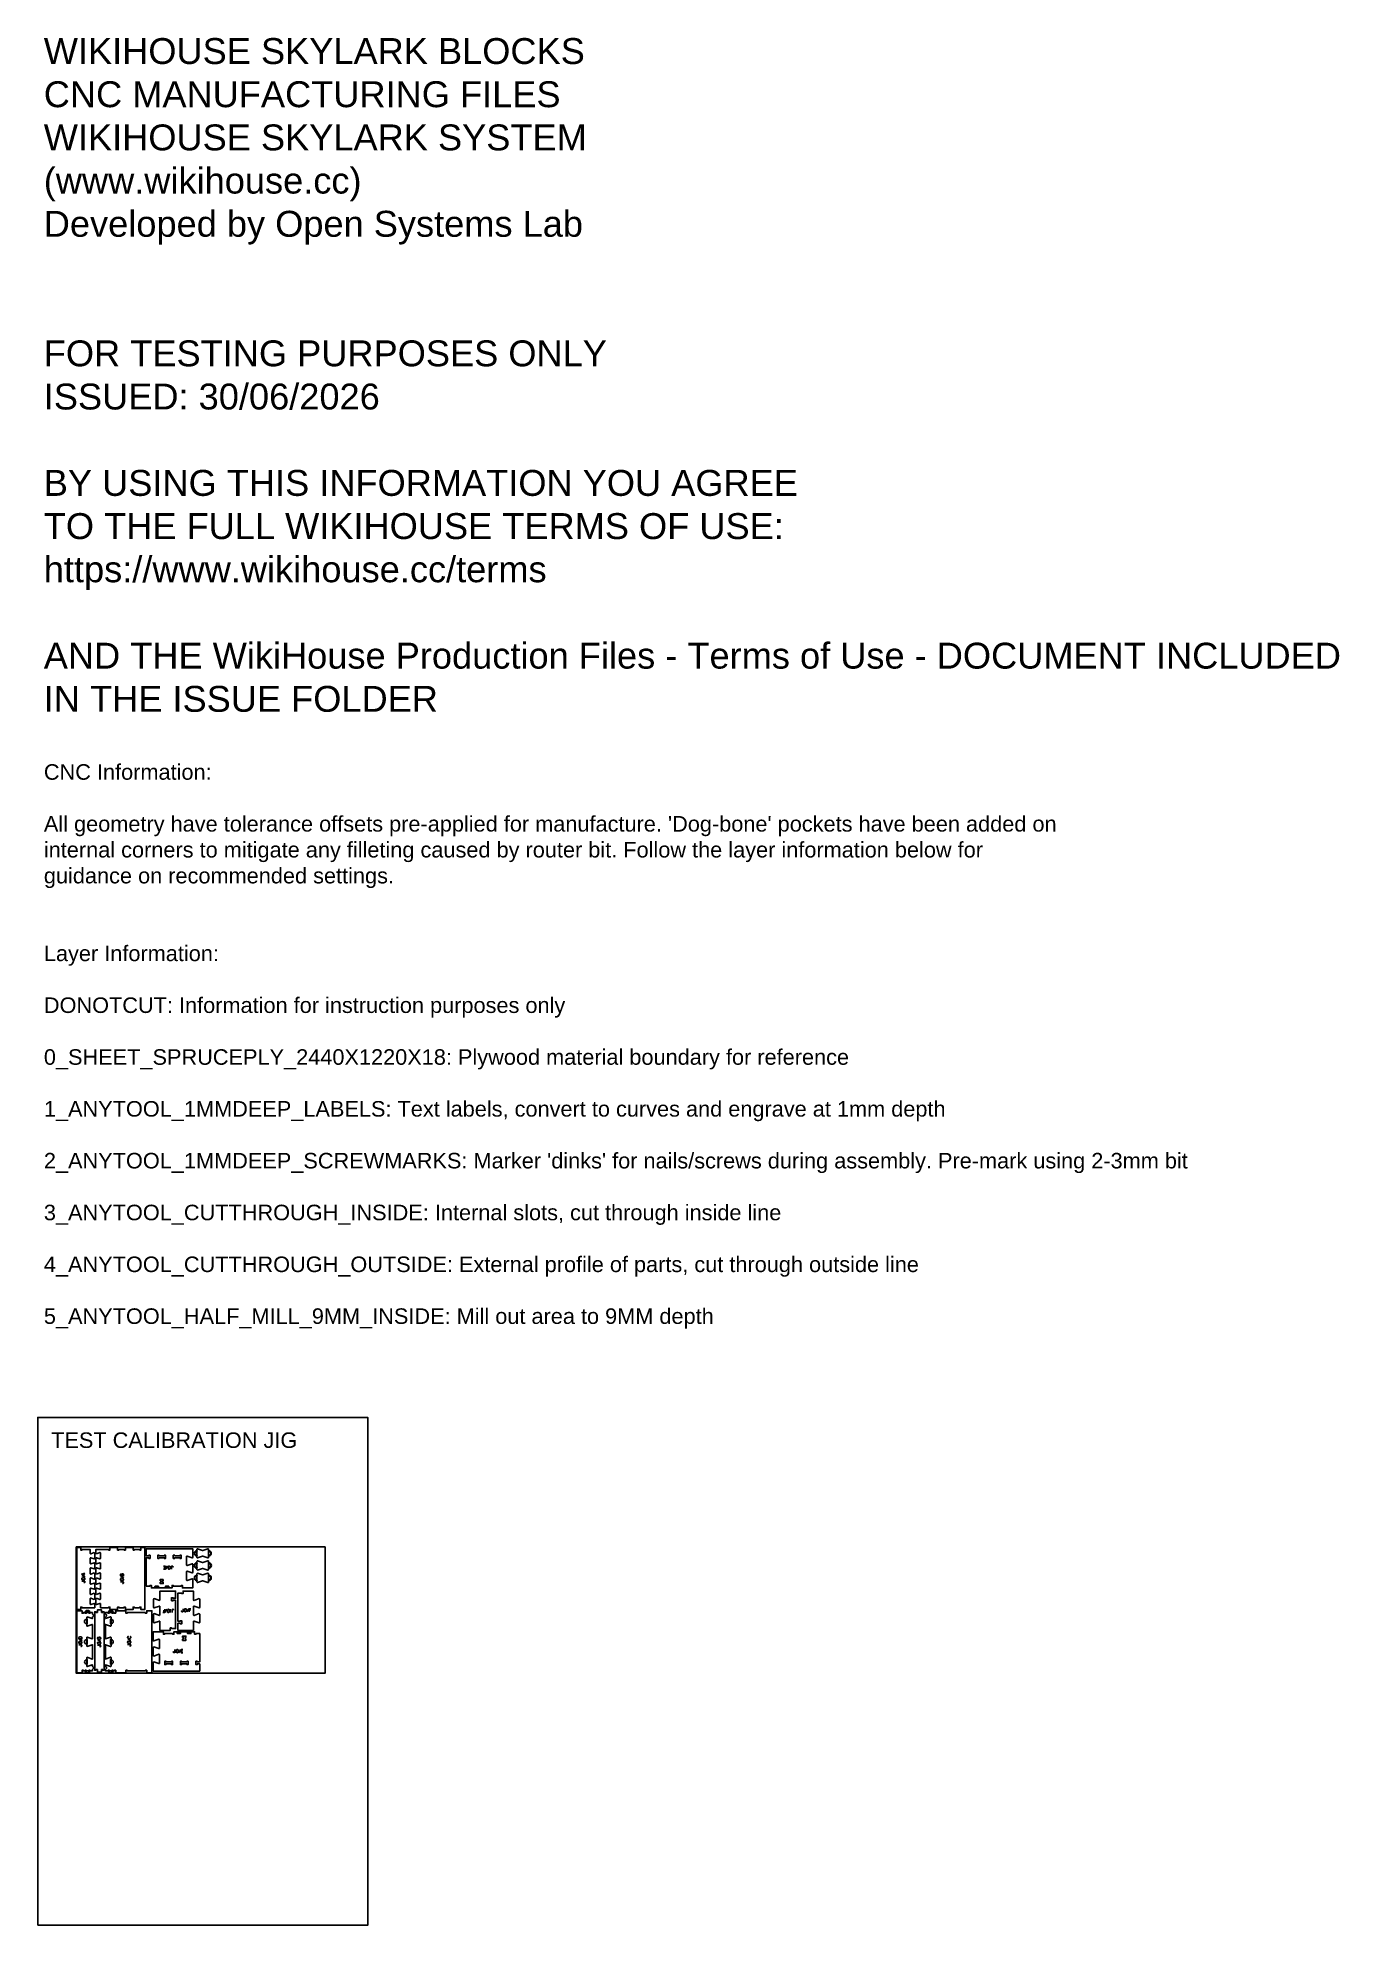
# Model space of a CAD drawing. Extents: x 0 to 12557, y 0 to 18214.
import ezdxf

# ---------------------------------------------------------------- set-up
doc = ezdxf.new("R2010")
doc.units = 0
for name, color, linetype in [('0_SHEET_SPRUCEPLY_2440X122', 1, 'CONTINUOUS'), ('1_ANYTOOL_1MMDEEP_LABELS_S', 2, 'CONTINUOUS'), ('3_ANYTOOL_CUTTHROUGH_INSID', 4, 'CONTINUOUS'), ('4_ANYTOOL_CUTTHROUGH_OUTSI', 5, 'CONTINUOUS'), ('5_ANYTOOL_HALF_MILL_9MM_IN', 3, 'CONTINUOUS'), ('DONOTCUT', 7, 'CONTINUOUS')]:
    doc.layers.add(name, color=color, linetype=linetype)
doc.styles.add('ARIAL', font='arial.ttf')
doc.styles.add('SLF-RHN_ARCHITECT', font='arial.ttf')

msp = doc.modelspace()

# ---------------------------------------------------------------- texts
at = {"layer": 'DONOTCUT', "attachment_point": 1}
for s, insert, char_height, width, style in [('{\\fArial;WIKIHOUSE SKYLARK BLOCKS}\\P{\\fArial;CNC MANUFACTURING FILES}\\P{\\fArial;WIKIHOUSE SKYLARK SYSTEM}\\P{\\fArial;(www.wikihouse.cc)}\\P{\\fArial;Developed by Open Systems Lab}\\P\\P\\P{\\fArial;FOR TESTING PURPOSES ONLY}\\P{\\fArial;ISSUED: 30/06/2026}\\P\\P{\\fArial;BY USING THIS INFORMATION YOU AGREE}\\P{\\fArial;TO THE FULL WIKIHOUSE TERMS OF USE:}\\P{\\fArial;https://www.wikihouse.cc/terms}\\P\\P{\\fArial;AND THE WikiHouse Production Files - Terms of Use - DOCUMENT INCLUDED}\\P{\\fArial;IN THE ISSUE FOLDER}', (58, 18211, 0), 250, 25383.15, 'SLF-RHN_ARCHITECT'), ("{\\fArial;CNC Information:}\\P\\P{\\fArial;All geometry have tolerance offsets pre-applied for manufacture. 'Dog-bone' pockets have been added on}\\P{\\fArial;internal corners to mitigate any filleting caused by router bit. Follow the layer information below for}\\P{\\fArial;guidance on recommended settings.}\\P\\P\\P{\\fArial;Layer Information:}\\P\\P{\\fArial;DONOTCUT: Information for instruction purposes only}\\P\\P{\\fArial;0_SHEET_SPRUCEPLY_2440X1220X18: Plywood material boundary for reference}\\P\\P{\\fArial;1_ANYTOOL_1MMDEEP_LABELS: Text labels, convert to curves and engrave at 1mm depth}\\P\\P{\\fArial;2_ANYTOOL_1MMDEEP_SCREWMARKS: Marker 'dinks' for nails/screws during assembly. Pre-mark using 2-3mm bit}\\P\\P{\\fArial;3_ANYTOOL_CUTTHROUGH_INSIDE: Internal slots, cut through inside line}\\P\\P{\\fArial;4_ANYTOOL_CUTTHROUGH_OUTSIDE: External profile of parts, cut through outside line}\\P\\P{\\fArial;5_ANYTOOL_HALF_MILL_9MM_INSIDE: Mill out area to 9MM depth}", (59, 11204, 0), 150, 22265.22, 'SLF-RHN_ARCHITECT'), ('TEST CALIBRATION JIG', (129, 4756, 0), 150, 5005.43, 'ARIAL')]:
    msp.add_mtext(s, dxfattribs=dict(at, insert=insert, char_height=char_height, width=width, style=style))

# ---------------------------------------------------------------- linework, layer by layer
at = {"layer": '0_SHEET_SPRUCEPLY_2440X122'}
msp.add_lwpolyline([(372, 3651), (372, 2431), (2772, 2431), (2772, 3651)], close=True, dxfattribs=at)
at = {"layer": '1_ANYTOOL_1MMDEEP_LABELS_S'}
for p, q in [((1235, 3436, 0), (1252, 3467, 0)), ((1283, 3435, 0), (1283, 3465, 0)), ((425, 3376), (456, 3358)), ((425, 3328), (455, 3328)), ((445, 3381), (445, 3396)), ((798, 3367), (829, 3350)), ((798, 3319), (828, 3319)), ((1216, 3449, 0), (1231, 3449, 0)), ((1211, 3033, 0), (1225, 3033, 0)), ((1229, 3019, 0), (1246, 3050, 0)), ((1277, 3019, 0), (1277, 3049, 0)), ((1408, 3055, 0), (1408, 3025, 0)), ((1456, 3054, 0), (1439, 3024, 0)), ((1475, 3041, 0), (1460, 3041, 0)), ((396, 2760), (427, 2743)), ((577, 2756), (608, 2739)), ((868, 2764), (898, 2747)), ((396, 2712), (426, 2712)), ((577, 2708), (607, 2708)), ((867, 2716), (897, 2716)), ((1330, 2660), (1330, 2630)), ((1378, 2660), (1361, 2629)), ((1396, 2646), (1382, 2646))]:
    msp.add_line(p, q, dxfattribs=at)
for points in [[(1212, 3465), (1231, 3465), (1231, 3435), (1213, 3435)], [(1265, 3452), (1255, 3452), (1255, 3453), (1255, 3453), (1255, 3454), (1255, 3454), (1255, 3454), (1255, 3455), (1256, 3455), (1256, 3456), (1256, 3456), (1256, 3456), (1256, 3457), (1256, 3457), (1256, 3457), (1256, 3458), (1256, 3458), (1256, 3458), (1257, 3459), (1257, 3459), (1257, 3459), (1257, 3459), (1257, 3460), (1257, 3460), (1257, 3460), (1258, 3461), (1258, 3461), (1258, 3461), (1258, 3461), (1258, 3461), (1259, 3462), (1259, 3462), (1259, 3462), (1259, 3462), (1260, 3463), (1260, 3463), (1260, 3463), (1260, 3463), (1260, 3463), (1261, 3463), (1261, 3464), (1261, 3464), (1261, 3464), (1262, 3464), (1262, 3464), (1262, 3464), (1262, 3464), (1263, 3465), (1263, 3465), (1263, 3465), (1263, 3465), (1264, 3465), (1264, 3465), (1264, 3465), (1264, 3465), (1265, 3465), (1265, 3465), (1265, 3465), (1265, 3465), (1266, 3465), (1266, 3465), (1266, 3465), (1266, 3465), (1267, 3465), (1267, 3465), (1267, 3465), (1267, 3465), (1268, 3465), (1268, 3465), (1268, 3465), (1268, 3465), (1269, 3465), (1269, 3465), (1269, 3465), (1269, 3465), (1270, 3465), (1270, 3465), (1270, 3465), (1270, 3465), (1271, 3465), (1271, 3465), (1271, 3464), (1271, 3464), (1271, 3464), (1272, 3464), (1272, 3464), (1272, 3464), (1272, 3464), (1273, 3463), (1273, 3463), (1273, 3463), (1273, 3463), (1274, 3463), (1274, 3462), (1274, 3462), (1274, 3462), (1274, 3462), (1275, 3462), (1275, 3461), (1275, 3461), (1275, 3461), (1275, 3461), (1275, 3460), (1276, 3460), (1276, 3460), (1276, 3459), (1276, 3459), (1276, 3459), (1276, 3458), (1277, 3458), (1277, 3458), (1277, 3457), (1277, 3457), (1277, 3457), (1277, 3456), (1277, 3456), (1277, 3456), (1277, 3455), (1277, 3455), (1277, 3454), (1277, 3454), (1277, 3454), (1278, 3453), (1278, 3452), (1278, 3451), (1278, 3450), (1278, 3450), (1277, 3449), (1277, 3448), (1277, 3448), (1277, 3447), (1277, 3446), (1277, 3446), (1277, 3445), (1277, 3444), (1276, 3444), (1276, 3443), (1276, 3442), (1276, 3442), (1275, 3441), (1275, 3440), (1275, 3440), (1275, 3440), (1274, 3440), (1274, 3439), (1274, 3439), (1274, 3439), (1274, 3439), (1274, 3439), (1274, 3439), (1273, 3438), (1273, 3438), (1273, 3438), (1273, 3438), (1273, 3438), (1273, 3438), (1273, 3438), (1273, 3438), (1273, 3438), (1272, 3437), (1272, 3437), (1272, 3437), (1272, 3437), (1272, 3437), (1272, 3437), (1272, 3437), (1271, 3437), (1271, 3437), (1271, 3437), (1271, 3437), (1271, 3436), (1271, 3436), (1271, 3436), (1270, 3436), (1270, 3436), (1270, 3436), (1270, 3436), (1270, 3436), (1269, 3436), (1269, 3436), (1269, 3436), (1268, 3436), (1268, 3436), (1268, 3436), (1267, 3436), (1267, 3435), (1267, 3435), (1266, 3435), (1266, 3435), (1266, 3435), (1265, 3435), (1265, 3435), (1265, 3435), (1265, 3436), (1265, 3436), (1264, 3436), (1264, 3436), (1264, 3436), (1264, 3436), (1264, 3436), (1263, 3436), (1263, 3436), (1263, 3436), (1263, 3436), (1263, 3436), (1262, 3436), (1262, 3436), (1262, 3436), (1262, 3436), (1262, 3436), (1262, 3437), (1261, 3437), (1261, 3437), (1261, 3437), (1261, 3437), (1261, 3437), (1261, 3437), (1260, 3437), (1260, 3437), (1260, 3438), (1260, 3438), (1260, 3438), (1259, 3438), (1259, 3439), (1259, 3439), (1259, 3439), (1258, 3440), (1258, 3440), (1258, 3440), (1258, 3440), (1258, 3441), (1257, 3441), (1257, 3441), (1257, 3442), (1257, 3442), (1257, 3443), (1256, 3443)], [(1305, 3457), (1305, 3457), (1305, 3457), (1305, 3458), (1305, 3458), (1304, 3458), (1304, 3458), (1304, 3458), (1304, 3459), (1304, 3459), (1304, 3459), (1304, 3459), (1304, 3459), (1304, 3460), (1304, 3460), (1304, 3460), (1304, 3460), (1304, 3460), (1304, 3460), (1304, 3461), (1304, 3461), (1304, 3461), (1304, 3461), (1303, 3461), (1303, 3462), (1303, 3462), (1303, 3462), (1303, 3462), (1303, 3462), (1303, 3462), (1303, 3463), (1302, 3463), (1302, 3463), (1302, 3463), (1302, 3463), (1302, 3463), (1302, 3463), (1302, 3464), (1301, 3464), (1301, 3464), (1301, 3464), (1301, 3464), (1301, 3464), (1301, 3464), (1300, 3464), (1300, 3465), (1300, 3465), (1300, 3465), (1300, 3465), (1300, 3465), (1299, 3465), (1299, 3465), (1299, 3465), (1299, 3465), (1299, 3465), (1298, 3465), (1298, 3465), (1298, 3465), (1298, 3465), (1298, 3465), (1297, 3465), (1297, 3465), (1297, 3465), (1297, 3465), (1297, 3465), (1296, 3465), (1296, 3465), (1296, 3465), (1296, 3465), (1295, 3465), (1295, 3465), (1295, 3465), (1295, 3465), (1295, 3465), (1295, 3465), (1294, 3465), (1294, 3465), (1294, 3465), (1294, 3465), (1294, 3465), (1293, 3465), (1293, 3465), (1293, 3465), (1293, 3465), (1293, 3465), (1293, 3464), (1292, 3464), (1292, 3464), (1292, 3464), (1292, 3464), (1292, 3464), (1292, 3464), (1292, 3464), (1291, 3464), (1291, 3463), (1291, 3463), (1291, 3463), (1291, 3463), (1291, 3463), (1291, 3463), (1290, 3462), (1290, 3462), (1290, 3462), (1290, 3462), (1290, 3462), (1290, 3462), (1290, 3462), (1290, 3461), (1290, 3461), (1290, 3461), (1289, 3461), (1289, 3461), (1289, 3460), (1289, 3460), (1289, 3460), (1289, 3460), (1289, 3460), (1289, 3460), (1289, 3459), (1289, 3459), (1289, 3459), (1289, 3459), (1289, 3459), (1289, 3458), (1289, 3458), (1289, 3458), (1289, 3458), (1289, 3458), (1289, 3457), (1289, 3435)], [(455, 3377), (425, 3388), (455, 3399)], [(441, 3345), (441, 3355), (442, 3355), (442, 3355), (443, 3355), (443, 3355), (444, 3355), (444, 3355), (444, 3355), (445, 3355), (445, 3355), (445, 3354), (446, 3354), (446, 3354), (446, 3354), (447, 3354), (447, 3354), (447, 3354), (448, 3354), (448, 3354), (448, 3353), (448, 3353), (449, 3353), (449, 3353), (449, 3353), (450, 3353), (450, 3352), (450, 3352), (450, 3352), (451, 3352), (451, 3352), (451, 3351), (451, 3351), (451, 3351), (452, 3351), (452, 3350), (452, 3350), (452, 3350), (452, 3350), (453, 3350), (453, 3349), (453, 3349), (453, 3349), (453, 3349), (453, 3348), (453, 3348), (454, 3348), (454, 3348), (454, 3347), (454, 3347), (454, 3347), (454, 3347), (454, 3346), (454, 3346), (454, 3346), (454, 3346), (454, 3345), (454, 3345), (454, 3345), (454, 3345), (455, 3344), (455, 3344), (455, 3344), (455, 3344), (455, 3343), (455, 3343), (455, 3343), (455, 3343), (454, 3342), (454, 3342), (454, 3342), (454, 3342), (454, 3341), (454, 3341), (454, 3341), (454, 3341), (454, 3340), (454, 3340), (454, 3340), (454, 3340), (454, 3339), (453, 3339), (453, 3339), (453, 3339), (453, 3339), (453, 3338), (453, 3338), (453, 3338), (452, 3338), (452, 3337), (452, 3337), (452, 3337), (452, 3337), (451, 3337), (451, 3336), (451, 3336), (451, 3336), (451, 3336), (450, 3335), (450, 3335), (450, 3335), (450, 3335), (449, 3335), (449, 3335), (449, 3334), (448, 3334), (448, 3334), (448, 3334), (448, 3334), (447, 3334), (447, 3334), (447, 3334), (446, 3333), (446, 3333), (445, 3333), (445, 3333), (445, 3333), (444, 3333), (444, 3333), (444, 3333), (443, 3333), (443, 3333), (442, 3333), (441, 3333), (440, 3333), (439, 3333), (439, 3333), (438, 3333), (437, 3333), (437, 3333), (436, 3333), (435, 3333), (435, 3333), (434, 3334), (433, 3334), (433, 3334), (432, 3334), (431, 3334), (431, 3335), (430, 3335), (430, 3335), (429, 3336), (429, 3336), (429, 3336), (428, 3336), (428, 3336), (428, 3336), (428, 3336), (428, 3337), (428, 3337), (427, 3337), (427, 3337), (427, 3337), (427, 3337), (427, 3337), (427, 3337), (427, 3337), (427, 3338), (427, 3338), (426, 3338), (426, 3338), (426, 3338), (426, 3338), (426, 3338), (426, 3339), (426, 3339), (426, 3339), (426, 3339), (426, 3339), (426, 3339), (426, 3339), (425, 3340), (425, 3340), (425, 3340), (425, 3340), (425, 3340), (425, 3340), (425, 3340), (425, 3341), (425, 3341), (425, 3341), (425, 3342), (425, 3342), (425, 3342), (425, 3343), (425, 3343), (425, 3344), (425, 3344), (425, 3344), (425, 3345), (425, 3345), (425, 3345), (425, 3345), (425, 3345), (425, 3346), (425, 3346), (425, 3346), (425, 3346), (425, 3346), (425, 3347), (425, 3347), (425, 3347), (425, 3347), (425, 3347), (425, 3348), (425, 3348), (425, 3348), (425, 3348), (425, 3348), (425, 3348), (426, 3349), (426, 3349), (426, 3349), (426, 3349), (426, 3349), (426, 3349), (426, 3350), (426, 3350), (427, 3350), (427, 3350), (427, 3350), (427, 3350), (427, 3351), (428, 3351), (428, 3351), (428, 3352), (429, 3352), (429, 3352), (429, 3352), (430, 3352), (430, 3353), (430, 3353), (431, 3353), (431, 3353), (431, 3354), (432, 3354), (432, 3354)], [(446, 3306), (446, 3306), (446, 3306), (447, 3306), (447, 3306), (447, 3306), (447, 3306), (447, 3306), (448, 3306), (448, 3306), (448, 3306), (448, 3306), (448, 3306), (449, 3306), (449, 3306), (449, 3306), (449, 3306), (449, 3306), (450, 3306), (450, 3306), (450, 3307), (450, 3307), (450, 3307), (450, 3307), (451, 3307), (451, 3307), (451, 3307), (451, 3307), (451, 3307), (451, 3308), (452, 3308), (452, 3308), (452, 3308), (452, 3308), (452, 3308), (452, 3308), (453, 3308), (453, 3309), (453, 3309), (453, 3309), (453, 3309), (453, 3309), (453, 3309), (453, 3310), (454, 3310), (454, 3310), (454, 3310), (454, 3310), (454, 3310), (454, 3311), (454, 3311), (454, 3311), (454, 3311), (454, 3311), (454, 3312), (454, 3312), (454, 3312), (454, 3312), (454, 3312), (454, 3313), (454, 3313), (454, 3313), (455, 3313), (455, 3313), (455, 3314), (455, 3314), (455, 3314), (454, 3314), (454, 3315), (454, 3315), (454, 3315), (454, 3315), (454, 3315), (454, 3316), (454, 3316), (454, 3316), (454, 3316), (454, 3316), (454, 3316), (454, 3317), (454, 3317), (454, 3317), (454, 3317), (454, 3317), (454, 3317), (453, 3318), (453, 3318), (453, 3318), (453, 3318), (453, 3318), (453, 3318), (453, 3319), (453, 3319), (453, 3319), (452, 3319), (452, 3319), (452, 3319), (452, 3319), (452, 3320), (452, 3320), (452, 3320), (451, 3320), (451, 3320), (451, 3320), (451, 3320), (451, 3320), (451, 3320), (450, 3321), (450, 3321), (450, 3321), (450, 3321), (450, 3321), (450, 3321), (449, 3321), (449, 3321), (449, 3321), (449, 3321), (449, 3321), (448, 3321), (448, 3321), (448, 3321), (448, 3321), (448, 3321), (447, 3321), (447, 3321), (447, 3321), (447, 3321), (447, 3321), (446, 3321), (425, 3321)], [(798, 3371), (828, 3371), (828, 3380), (828, 3383), (828, 3383), (828, 3383), (828, 3383), (828, 3384), (828, 3384), (828, 3384), (828, 3384), (828, 3385), (828, 3385), (827, 3385), (827, 3385), (827, 3385), (827, 3385), (827, 3386), (827, 3386), (827, 3386), (827, 3386), (827, 3386), (827, 3387), (827, 3387), (827, 3387), (827, 3387), (826, 3387), (826, 3387), (826, 3388), (826, 3388), (826, 3388), (826, 3388), (826, 3388), (825, 3388), (825, 3388), (825, 3389), (825, 3389), (825, 3389), (825, 3389), (824, 3389), (824, 3389), (824, 3389), (824, 3389), (824, 3389), (824, 3390), (823, 3390), (823, 3390), (823, 3390), (823, 3390), (823, 3390), (822, 3390), (822, 3390), (822, 3390), (822, 3390), (822, 3390), (821, 3390), (821, 3390), (821, 3390), (821, 3390), (821, 3390), (820, 3391), (820, 3391), (820, 3391), (820, 3391), (820, 3391), (819, 3391), (819, 3391), (819, 3391), (819, 3391), (819, 3391), (818, 3391), (818, 3391), (818, 3391), (818, 3391), (817, 3390), (817, 3390), (817, 3390), (817, 3390), (817, 3390), (816, 3390), (816, 3390), (816, 3390), (816, 3390), (816, 3390), (815, 3390), (815, 3390), (815, 3390), (815, 3390), (815, 3390), (815, 3390), (815, 3390), (815, 3389), (815, 3389), (815, 3389), (815, 3389), (815, 3389), (814, 3389), (814, 3389), (814, 3389), (814, 3389), (814, 3389), (814, 3389), (814, 3389), (814, 3389), (814, 3389), (814, 3389), (814, 3388), (814, 3388), (813, 3388), (813, 3388), (813, 3388), (813, 3387), (813, 3387), (813, 3387), (812, 3386), (812, 3386), (812, 3385), (812, 3385), (812, 3385), (812, 3384), (812, 3384), (811, 3383), (811, 3383), (811, 3382), (811, 3382), (811, 3382), (811, 3381)], [(811, 3371), (811, 3381), (811, 3381), (811, 3382), (811, 3382), (811, 3383), (811, 3383), (811, 3383), (811, 3384), (811, 3384), (811, 3384), (810, 3385), (810, 3385), (810, 3386), (810, 3386), (810, 3386), (810, 3386), (810, 3387), (810, 3387), (809, 3387), (809, 3387), (809, 3387), (809, 3387), (809, 3387), (809, 3387), (809, 3387), (809, 3387), (809, 3388), (809, 3388), (809, 3388), (809, 3388), (809, 3388), (809, 3388), (809, 3388), (809, 3388), (809, 3388), (809, 3388), (808, 3388), (808, 3388), (808, 3388), (808, 3388), (808, 3388), (808, 3388), (808, 3388), (808, 3388), (808, 3389), (808, 3389), (808, 3389), (808, 3389), (808, 3389), (807, 3389), (807, 3389), (807, 3389), (807, 3389), (807, 3389), (807, 3389), (806, 3389), (806, 3389), (806, 3389), (806, 3389), (806, 3389), (805, 3389), (805, 3389), (805, 3389), (805, 3389), (804, 3389), (804, 3389), (804, 3389), (803, 3389), (803, 3389), (803, 3389), (803, 3389), (803, 3389), (803, 3389), (802, 3389), (802, 3389), (802, 3389), (802, 3389), (802, 3389), (802, 3389), (801, 3389), (801, 3389), (801, 3389), (801, 3389), (801, 3389), (801, 3389), (801, 3389), (800, 3389), (800, 3388), (800, 3388), (800, 3388), (800, 3388), (800, 3388), (800, 3388), (800, 3388), (799, 3388), (799, 3388), (799, 3388), (799, 3388), (799, 3387), (799, 3387), (799, 3387), (799, 3387), (799, 3387), (799, 3387), (799, 3387), (798, 3387), (798, 3386), (798, 3386), (798, 3386), (798, 3386), (798, 3386), (798, 3386), (798, 3386), (798, 3385), (798, 3385), (798, 3385), (798, 3385), (798, 3385), (798, 3385), (798, 3384), (798, 3384), (798, 3384), (798, 3384), (798, 3384), (798, 3383), (798, 3383), (798, 3383), (798, 3371)], [(814, 3337), (814, 3347), (815, 3346), (815, 3346), (816, 3346), (816, 3346), (817, 3346), (817, 3346), (817, 3346), (818, 3346), (818, 3346), (818, 3346), (819, 3346), (819, 3346), (819, 3346), (820, 3345), (820, 3345), (820, 3345), (821, 3345), (821, 3345), (821, 3345), (822, 3345), (822, 3345), (822, 3344), (822, 3344), (823, 3344), (823, 3344), (823, 3344), (823, 3343), (824, 3343), (824, 3343), (824, 3343), (824, 3343), (825, 3342), (825, 3342), (825, 3342), (825, 3342), (825, 3341), (825, 3341), (826, 3341), (826, 3341), (826, 3341), (826, 3340), (826, 3340), (826, 3340), (826, 3340), (827, 3339), (827, 3339), (827, 3339), (827, 3339), (827, 3338), (827, 3338), (827, 3338), (827, 3338), (827, 3337), (827, 3337), (827, 3337), (827, 3337), (828, 3336), (828, 3336), (828, 3336), (828, 3336), (828, 3335), (828, 3335), (828, 3335), (828, 3335), (828, 3334), (828, 3334), (828, 3334), (828, 3334), (827, 3333), (827, 3333), (827, 3333), (827, 3333), (827, 3332), (827, 3332), (827, 3332), (827, 3332), (827, 3331), (827, 3331), (827, 3331), (827, 3331), (826, 3330), (826, 3330), (826, 3330), (826, 3330), (826, 3330), (826, 3329), (826, 3329), (825, 3329), (825, 3329), (825, 3328), (825, 3328), (825, 3328), (824, 3328), (824, 3328), (824, 3327), (824, 3327), (823, 3327), (823, 3327), (823, 3327), (823, 3326), (822, 3326), (822, 3326), (822, 3326), (822, 3326), (821, 3326), (821, 3325), (821, 3325), (820, 3325), (820, 3325), (820, 3325), (819, 3325), (819, 3325), (819, 3325), (818, 3325), (818, 3324), (817, 3324), (817, 3324), (817, 3324), (816, 3324), (816, 3324), (815, 3324), (814, 3324), (813, 3324), (812, 3324), (812, 3324), (811, 3324), (810, 3324), (810, 3324), (809, 3324), (808, 3325), (808, 3325), (807, 3325), (806, 3325), (806, 3325), (805, 3326), (805, 3326), (804, 3326), (803, 3326), (803, 3327), (802, 3327), (802, 3327), (802, 3327), (801, 3327), (801, 3328), (801, 3328), (801, 3328), (801, 3328), (801, 3328), (801, 3328), (800, 3328), (800, 3328), (800, 3329), (800, 3329), (800, 3329), (800, 3329), (800, 3329), (800, 3329), (800, 3329), (799, 3329), (799, 3330), (799, 3330), (799, 3330), (799, 3330), (799, 3330), (799, 3330), (799, 3330), (799, 3331), (799, 3331), (799, 3331), (799, 3331), (798, 3331), (798, 3331), (798, 3331), (798, 3332), (798, 3332), (798, 3332), (798, 3332), (798, 3333), (798, 3333), (798, 3333), (798, 3334), (798, 3334), (798, 3334), (798, 3335), (798, 3335), (798, 3335), (798, 3336), (798, 3336), (798, 3336), (798, 3336), (798, 3337), (798, 3337), (798, 3337), (798, 3337), (798, 3338), (798, 3338), (798, 3338), (798, 3338), (798, 3338), (798, 3338), (798, 3339), (798, 3339), (798, 3339), (798, 3339), (798, 3339), (798, 3340), (798, 3340), (799, 3340), (799, 3340), (799, 3340), (799, 3340), (799, 3341), (799, 3341), (799, 3341), (799, 3341), (799, 3341), (800, 3341), (800, 3342), (800, 3342), (800, 3342), (800, 3342), (801, 3342), (801, 3343), (801, 3343), (802, 3343), (802, 3343), (802, 3344), (803, 3344), (803, 3344), (803, 3344), (804, 3345), (804, 3345), (804, 3345), (805, 3345), (805, 3345)], [(819, 3297), (819, 3297), (820, 3297), (820, 3297), (820, 3297), (820, 3297), (820, 3297), (821, 3297), (821, 3297), (821, 3297), (821, 3297), (821, 3297), (822, 3297), (822, 3298), (822, 3298), (822, 3298), (822, 3298), (822, 3298), (823, 3298), (823, 3298), (823, 3298), (823, 3298), (823, 3298), (824, 3298), (824, 3298), (824, 3298), (824, 3299), (824, 3299), (824, 3299), (825, 3299), (825, 3299), (825, 3299), (825, 3299), (825, 3299), (825, 3300), (825, 3300), (826, 3300), (826, 3300), (826, 3300), (826, 3300), (826, 3301), (826, 3301), (826, 3301), (826, 3301), (827, 3301), (827, 3301), (827, 3302), (827, 3302), (827, 3302), (827, 3302), (827, 3302), (827, 3302), (827, 3303), (827, 3303), (827, 3303), (827, 3303), (827, 3303), (827, 3304), (827, 3304), (828, 3304), (828, 3304), (828, 3304), (828, 3305), (828, 3305), (828, 3305), (828, 3305), (828, 3306), (828, 3306), (828, 3306), (828, 3306), (827, 3306), (827, 3307), (827, 3307), (827, 3307), (827, 3307), (827, 3307), (827, 3308), (827, 3308), (827, 3308), (827, 3308), (827, 3308), (827, 3308), (827, 3309), (827, 3309), (827, 3309), (827, 3309), (826, 3309), (826, 3309), (826, 3310), (826, 3310), (826, 3310), (826, 3310), (826, 3310), (826, 3310), (826, 3310), (825, 3311), (825, 3311), (825, 3311), (825, 3311), (825, 3311), (825, 3311), (824, 3311), (824, 3311), (824, 3312), (824, 3312), (824, 3312), (824, 3312), (823, 3312), (823, 3312), (823, 3312), (823, 3312), (823, 3312), (823, 3312), (822, 3312), (822, 3312), (822, 3313), (822, 3313), (822, 3313), (822, 3313), (821, 3313), (821, 3313), (821, 3313), (821, 3313), (821, 3313), (820, 3313), (820, 3313), (820, 3313), (820, 3313), (819, 3313), (798, 3313)], [(1207, 3019), (1225, 3019), (1225, 3049)], [(1259, 3035), (1249, 3035), (1249, 3036), (1249, 3037), (1249, 3037), (1249, 3037), (1250, 3038), (1250, 3038), (1250, 3038), (1250, 3039), (1250, 3039), (1250, 3040), (1250, 3040), (1250, 3040), (1250, 3041), (1250, 3041), (1250, 3041), (1251, 3042), (1251, 3042), (1251, 3042), (1251, 3042), (1251, 3043), (1251, 3043), (1251, 3043), (1252, 3043), (1252, 3044), (1252, 3044), (1252, 3044), (1252, 3045), (1253, 3045), (1253, 3045), (1253, 3045), (1253, 3045), (1253, 3046), (1254, 3046), (1254, 3046), (1254, 3046), (1254, 3046), (1255, 3047), (1255, 3047), (1255, 3047), (1255, 3047), (1256, 3047), (1256, 3047), (1256, 3047), (1256, 3048), (1256, 3048), (1257, 3048), (1257, 3048), (1257, 3048), (1257, 3048), (1258, 3048), (1258, 3048), (1258, 3048), (1258, 3048), (1259, 3049), (1259, 3049), (1259, 3049), (1259, 3049), (1260, 3049), (1260, 3049), (1260, 3049), (1260, 3049), (1261, 3049), (1261, 3049), (1261, 3049), (1261, 3049), (1262, 3049), (1262, 3049), (1262, 3049), (1262, 3049), (1263, 3049), (1263, 3048), (1263, 3048), (1263, 3048), (1264, 3048), (1264, 3048), (1264, 3048), (1264, 3048), (1265, 3048), (1265, 3048), (1265, 3048), (1265, 3048), (1266, 3047), (1266, 3047), (1266, 3047), (1266, 3047), (1267, 3047), (1267, 3047), (1267, 3046), (1267, 3046), (1267, 3046), (1268, 3046), (1268, 3046), (1268, 3045), (1268, 3045), (1269, 3045), (1269, 3045), (1269, 3045), (1269, 3044), (1269, 3044), (1269, 3044), (1270, 3043), (1270, 3043), (1270, 3043), (1270, 3043), (1270, 3042), (1270, 3042), (1271, 3042), (1271, 3041), (1271, 3041), (1271, 3041), (1271, 3040), (1271, 3040), (1271, 3040), (1271, 3039), (1271, 3039), (1271, 3039), (1271, 3038), (1272, 3038), (1272, 3037), (1272, 3037), (1272, 3036), (1272, 3035), (1272, 3034), (1272, 3034), (1272, 3033), (1272, 3032), (1272, 3032), (1271, 3031), (1271, 3030), (1271, 3030), (1271, 3029), (1271, 3028), (1271, 3028), (1270, 3027), (1270, 3026), (1270, 3026), (1270, 3025), (1269, 3024), (1269, 3024), (1269, 3023), (1269, 3023), (1269, 3023), (1268, 3023), (1268, 3022), (1268, 3022), (1268, 3022), (1268, 3022), (1268, 3022), (1268, 3022), (1267, 3022), (1267, 3021), (1267, 3021), (1267, 3021), (1267, 3021), (1267, 3021), (1267, 3021), (1267, 3021), (1267, 3021), (1266, 3021), (1266, 3020), (1266, 3020), (1266, 3020), (1266, 3020), (1266, 3020), (1266, 3020), (1265, 3020), (1265, 3020), (1265, 3020), (1265, 3020), (1265, 3020), (1265, 3020), (1265, 3020), (1264, 3019), (1264, 3019), (1264, 3019), (1264, 3019), (1264, 3019), (1263, 3019), (1263, 3019), (1263, 3019), (1262, 3019), (1262, 3019), (1262, 3019), (1261, 3019), (1261, 3019), (1260, 3019), (1260, 3019), (1260, 3019), (1260, 3019), (1259, 3019), (1259, 3019), (1259, 3019), (1259, 3019), (1259, 3019), (1258, 3019), (1258, 3019), (1258, 3019), (1258, 3019), (1258, 3019), (1257, 3019), (1257, 3019), (1257, 3019), (1257, 3019), (1257, 3019), (1256, 3019), (1256, 3020), (1256, 3020), (1256, 3020), (1256, 3020), (1256, 3020), (1255, 3020), (1255, 3020), (1255, 3020), (1255, 3020), (1255, 3020), (1255, 3021), (1254, 3021), (1254, 3021), (1254, 3021), (1254, 3021), (1254, 3022), (1253, 3022), (1253, 3022), (1253, 3022), (1253, 3023), (1252, 3023), (1252, 3023), (1252, 3024), (1252, 3024), (1251, 3024), (1251, 3025), (1251, 3025), (1251, 3025), (1251, 3026), (1251, 3026)], [(1311, 3040), (1311, 3040), (1311, 3041), (1311, 3041), (1311, 3041), (1311, 3041), (1311, 3041), (1311, 3042), (1311, 3042), (1311, 3042), (1311, 3042), (1311, 3042), (1311, 3043), (1311, 3043), (1311, 3043), (1311, 3043), (1311, 3043), (1311, 3044), (1311, 3044), (1311, 3044), (1311, 3044), (1310, 3044), (1310, 3044), (1310, 3045), (1310, 3045), (1310, 3045), (1310, 3045), (1310, 3045), (1310, 3045), (1310, 3046), (1309, 3046), (1309, 3046), (1309, 3046), (1309, 3046), (1309, 3046), (1309, 3047), (1309, 3047), (1308, 3047), (1308, 3047), (1308, 3047), (1308, 3047), (1308, 3047), (1308, 3047), (1308, 3048), (1307, 3048), (1307, 3048), (1307, 3048), (1307, 3048), (1307, 3048), (1306, 3048), (1306, 3048), (1306, 3048), (1306, 3048), (1306, 3048), (1306, 3048), (1305, 3049), (1305, 3049), (1305, 3049), (1305, 3049), (1304, 3049), (1304, 3049), (1304, 3049), (1304, 3049), (1304, 3049), (1303, 3049), (1303, 3049), (1303, 3049), (1303, 3049), (1303, 3049), (1302, 3049), (1302, 3049), (1302, 3049), (1302, 3049), (1302, 3049), (1301, 3048), (1301, 3048), (1301, 3048), (1301, 3048), (1301, 3048), (1300, 3048), (1300, 3048), (1300, 3048), (1300, 3048), (1300, 3048), (1300, 3048), (1299, 3048), (1299, 3048), (1299, 3047), (1299, 3047), (1299, 3047), (1299, 3047), (1299, 3047), (1298, 3047), (1298, 3047), (1298, 3047), (1298, 3046), (1298, 3046), (1298, 3046), (1298, 3046), (1297, 3046), (1297, 3046), (1297, 3046), (1297, 3045), (1297, 3045), (1297, 3045), (1297, 3045), (1297, 3045), (1297, 3045), (1297, 3044), (1296, 3044), (1296, 3044), (1296, 3044), (1296, 3044), (1296, 3044), (1296, 3043), (1296, 3043), (1296, 3043), (1296, 3043), (1296, 3043), (1296, 3042), (1296, 3042), (1296, 3042), (1296, 3042), (1296, 3042), (1296, 3041), (1296, 3041), (1296, 3041), (1296, 3041), (1296, 3041), (1296, 3019)], [(1386, 3033), (1386, 3033), (1386, 3033), (1387, 3033), (1387, 3032), (1387, 3032), (1387, 3032), (1387, 3032), (1387, 3032), (1387, 3031), (1387, 3031), (1387, 3031), (1387, 3031), (1387, 3031), (1387, 3030), (1387, 3030), (1387, 3030), (1387, 3030), (1387, 3030), (1387, 3030), (1387, 3029), (1387, 3029), (1388, 3029), (1388, 3029), (1388, 3029), (1388, 3029), (1388, 3028), (1388, 3028), (1388, 3028), (1388, 3028), (1388, 3028), (1389, 3028), (1389, 3027), (1389, 3027), (1389, 3027), (1389, 3027), (1389, 3027), (1389, 3027), (1390, 3026), (1390, 3026), (1390, 3026), (1390, 3026), (1390, 3026), (1390, 3026), (1391, 3026), (1391, 3026), (1391, 3026), (1391, 3026), (1391, 3025), (1391, 3025), (1392, 3025), (1392, 3025), (1392, 3025), (1392, 3025), (1392, 3025), (1393, 3025), (1393, 3025), (1393, 3025), (1393, 3025), (1393, 3025), (1394, 3025), (1394, 3025), (1394, 3025), (1394, 3025), (1394, 3025), (1395, 3025), (1395, 3025), (1395, 3025), (1395, 3025), (1396, 3025), (1396, 3025), (1396, 3025), (1396, 3025), (1396, 3025), (1397, 3025), (1397, 3025), (1397, 3025), (1397, 3025), (1397, 3025), (1397, 3025), (1398, 3025), (1398, 3025), (1398, 3026), (1398, 3026), (1398, 3026), (1398, 3026), (1399, 3026), (1399, 3026), (1399, 3026), (1399, 3026), (1399, 3026), (1399, 3026), (1400, 3027), (1400, 3027), (1400, 3027), (1400, 3027), (1400, 3027), (1400, 3027), (1400, 3027), (1400, 3028), (1401, 3028), (1401, 3028), (1401, 3028), (1401, 3028), (1401, 3028), (1401, 3029), (1401, 3029), (1401, 3029), (1401, 3029), (1401, 3029), (1402, 3029), (1402, 3030), (1402, 3030), (1402, 3030), (1402, 3030), (1402, 3030), (1402, 3030), (1402, 3031), (1402, 3031), (1402, 3031), (1402, 3031), (1402, 3031), (1402, 3032), (1402, 3032), (1402, 3032), (1402, 3032), (1402, 3032), (1402, 3033), (1402, 3033), (1402, 3055)], [(1426, 3039), (1436, 3039), (1436, 3038), (1436, 3037), (1436, 3037), (1436, 3036), (1436, 3036), (1436, 3035), (1435, 3035), (1435, 3035), (1435, 3034), (1435, 3034), (1435, 3034), (1435, 3033), (1435, 3033), (1435, 3033), (1435, 3032), (1435, 3032), (1434, 3032), (1434, 3031), (1434, 3031), (1434, 3031), (1434, 3031), (1434, 3030), (1434, 3030), (1433, 3030), (1433, 3029), (1433, 3029), (1433, 3029), (1433, 3029), (1432, 3029), (1432, 3028), (1432, 3028), (1432, 3028), (1431, 3028), (1431, 3027), (1431, 3027), (1431, 3027), (1431, 3027), (1430, 3027), (1430, 3027), (1430, 3026), (1430, 3026), (1429, 3026), (1429, 3026), (1429, 3026), (1429, 3026), (1428, 3026), (1428, 3026), (1428, 3025), (1428, 3025), (1427, 3025), (1427, 3025), (1427, 3025), (1427, 3025), (1426, 3025), (1426, 3025), (1426, 3025), (1426, 3025), (1425, 3025), (1425, 3025), (1425, 3025), (1425, 3025), (1424, 3025), (1424, 3025), (1424, 3025), (1424, 3025), (1423, 3025), (1423, 3025), (1423, 3025), (1423, 3025), (1422, 3025), (1422, 3025), (1422, 3025), (1422, 3025), (1421, 3025), (1421, 3025), (1421, 3025), (1421, 3025), (1420, 3026), (1420, 3026), (1420, 3026), (1420, 3026), (1420, 3026), (1419, 3026), (1419, 3026), (1419, 3027), (1419, 3027), (1418, 3027), (1418, 3027), (1418, 3027), (1418, 3027), (1418, 3028), (1417, 3028), (1417, 3028), (1417, 3028), (1417, 3028), (1416, 3029), (1416, 3029), (1416, 3029), (1416, 3029), (1416, 3030), (1416, 3030), (1415, 3030), (1415, 3031), (1415, 3031), (1415, 3031), (1415, 3031), (1415, 3032), (1415, 3032), (1414, 3032), (1414, 3033), (1414, 3033), (1414, 3033), (1414, 3034), (1414, 3034), (1414, 3035), (1414, 3035), (1414, 3035), (1414, 3036), (1414, 3036), (1414, 3037), (1413, 3037), (1413, 3038), (1413, 3039), (1413, 3040), (1413, 3041), (1414, 3041), (1414, 3042), (1414, 3043), (1414, 3043), (1414, 3044), (1414, 3045), (1414, 3045), (1414, 3046), (1415, 3047), (1415, 3047), (1415, 3048), (1415, 3048), (1416, 3049), (1416, 3050), (1416, 3050), (1416, 3050), (1417, 3051), (1417, 3051), (1417, 3051), (1417, 3051), (1417, 3051), (1417, 3052), (1417, 3052), (1418, 3052), (1418, 3052), (1418, 3052), (1418, 3052), (1418, 3052), (1418, 3052), (1418, 3053), (1418, 3053), (1419, 3053), (1419, 3053), (1419, 3053), (1419, 3053), (1419, 3053), (1419, 3053), (1419, 3053), (1419, 3053), (1420, 3053), (1420, 3054), (1420, 3054), (1420, 3054), (1420, 3054), (1420, 3054), (1420, 3054), (1421, 3054), (1421, 3054), (1421, 3054), (1421, 3054), (1421, 3054), (1422, 3054), (1422, 3054), (1422, 3054), (1423, 3055), (1423, 3055), (1423, 3055), (1424, 3055), (1424, 3055), (1424, 3055), (1425, 3055), (1425, 3055), (1425, 3055), (1426, 3055), (1426, 3055), (1426, 3055), (1426, 3055), (1426, 3055), (1427, 3055), (1427, 3055), (1427, 3055), (1427, 3055), (1427, 3055), (1428, 3054), (1428, 3054), (1428, 3054), (1428, 3054), (1428, 3054), (1429, 3054), (1429, 3054), (1429, 3054), (1429, 3054), (1429, 3054), (1429, 3054), (1430, 3054), (1430, 3054), (1430, 3053), (1430, 3053), (1430, 3053), (1430, 3053), (1431, 3053), (1431, 3053), (1431, 3053), (1431, 3053), (1431, 3052), (1432, 3052), (1432, 3052), (1432, 3051), (1432, 3051), (1433, 3051), (1433, 3050), (1433, 3050), (1433, 3050), (1433, 3049), (1434, 3049), (1434, 3049), (1434, 3048), (1434, 3048), (1434, 3048), (1435, 3047)], [(1478, 3055), (1460, 3055), (1460, 3025)], [(412, 2730), (412, 2739), (413, 2739), (414, 2739), (414, 2739), (414, 2739), (415, 2739), (415, 2739), (416, 2739), (416, 2739), (416, 2739), (417, 2739), (417, 2739), (417, 2739), (418, 2739), (418, 2738), (418, 2738), (419, 2738), (419, 2738), (419, 2738), (419, 2738), (420, 2738), (420, 2737), (420, 2737), (421, 2737), (421, 2737), (421, 2737), (421, 2737), (422, 2736), (422, 2736), (422, 2736), (422, 2736), (422, 2736), (423, 2735), (423, 2735), (423, 2735), (423, 2735), (423, 2734), (424, 2734), (424, 2734), (424, 2734), (424, 2733), (424, 2733), (424, 2733), (425, 2733), (425, 2733), (425, 2732), (425, 2732), (425, 2732), (425, 2732), (425, 2731), (425, 2731), (425, 2731), (425, 2731), (426, 2730), (426, 2730), (426, 2730), (426, 2730), (426, 2729), (426, 2729), (426, 2729), (426, 2729), (426, 2728), (426, 2728), (426, 2728), (426, 2728), (426, 2727), (426, 2727), (426, 2727), (426, 2726), (426, 2726), (426, 2726), (426, 2726), (425, 2726), (425, 2725), (425, 2725), (425, 2725), (425, 2725), (425, 2724), (425, 2724), (425, 2724), (425, 2724), (425, 2723), (424, 2723), (424, 2723), (424, 2723), (424, 2722), (424, 2722), (424, 2722), (423, 2722), (423, 2722), (423, 2721), (423, 2721), (423, 2721), (423, 2721), (422, 2720), (422, 2720), (422, 2720), (422, 2720), (421, 2720), (421, 2719), (421, 2719), (421, 2719), (420, 2719), (420, 2719), (420, 2719), (419, 2719), (419, 2718), (419, 2718), (418, 2718), (418, 2718), (418, 2718), (417, 2718), (417, 2718), (417, 2718), (416, 2718), (416, 2717), (416, 2717), (415, 2717), (415, 2717), (414, 2717), (414, 2717), (413, 2717), (412, 2717), (411, 2717), (411, 2717), (410, 2717), (409, 2717), (409, 2717), (408, 2717), (407, 2717), (407, 2718), (406, 2718), (405, 2718), (405, 2718), (404, 2718), (403, 2719), (403, 2719), (402, 2719), (401, 2719), (401, 2720), (400, 2720), (400, 2720), (400, 2720), (400, 2720), (399, 2721), (399, 2721), (399, 2721), (399, 2721), (399, 2721), (399, 2721), (399, 2721), (398, 2721), (398, 2722), (398, 2722), (398, 2722), (398, 2722), (398, 2722), (398, 2722), (398, 2722), (398, 2722), (398, 2722), (397, 2723), (397, 2723), (397, 2723), (397, 2723), (397, 2723), (397, 2723), (397, 2723), (397, 2724), (397, 2724), (397, 2724), (397, 2724), (397, 2724), (397, 2724), (396, 2724), (396, 2725), (396, 2725), (396, 2725), (396, 2725), (396, 2726), (396, 2726), (396, 2726), (396, 2727), (396, 2727), (396, 2728), (396, 2728), (396, 2728), (396, 2729), (396, 2729), (396, 2729), (396, 2729), (396, 2730), (396, 2730), (396, 2730), (396, 2730), (396, 2730), (396, 2731), (396, 2731), (396, 2731), (396, 2731), (396, 2731), (396, 2732), (396, 2732), (396, 2732), (396, 2732), (396, 2732), (397, 2733), (397, 2733), (397, 2733), (397, 2733), (397, 2733), (397, 2733), (397, 2734), (397, 2734), (397, 2734), (397, 2734), (398, 2734), (398, 2734), (398, 2734), (398, 2735), (398, 2735), (399, 2735), (399, 2735), (399, 2736), (400, 2736), (400, 2736), (400, 2736), (400, 2737), (401, 2737), (401, 2737), (401, 2737), (402, 2737), (402, 2738), (402, 2738), (403, 2738), (403, 2738)], [(593, 2771), (593, 2781), (594, 2781), (595, 2781), (595, 2781), (595, 2781), (596, 2781), (596, 2781), (597, 2781), (597, 2781), (597, 2781), (598, 2781), (598, 2780), (598, 2780), (599, 2780), (599, 2780), (599, 2780), (600, 2780), (600, 2780), (600, 2780), (600, 2779), (601, 2779), (601, 2779), (601, 2779), (602, 2779), (602, 2779), (602, 2778), (602, 2778), (603, 2778), (603, 2778), (603, 2778), (603, 2777), (603, 2777), (604, 2777), (604, 2777), (604, 2777), (604, 2776), (604, 2776), (605, 2776), (605, 2776), (605, 2775), (605, 2775), (605, 2775), (605, 2775), (606, 2774), (606, 2774), (606, 2774), (606, 2774), (606, 2773), (606, 2773), (606, 2773), (606, 2773), (606, 2773), (606, 2772), (607, 2772), (607, 2772), (607, 2772), (607, 2771), (607, 2771), (607, 2771), (607, 2771), (607, 2770), (607, 2770), (607, 2770), (607, 2769), (607, 2769), (607, 2769), (607, 2769), (607, 2768), (607, 2768), (607, 2768), (607, 2768), (607, 2767), (606, 2767), (606, 2767), (606, 2767), (606, 2766), (606, 2766), (606, 2766), (606, 2766), (606, 2766), (606, 2765), (606, 2765), (605, 2765), (605, 2765), (605, 2764), (605, 2764), (605, 2764), (605, 2764), (605, 2763), (604, 2763), (604, 2763), (604, 2763), (604, 2763), (604, 2762), (603, 2762), (603, 2762), (603, 2762), (603, 2762), (602, 2761), (602, 2761), (602, 2761), (602, 2761), (601, 2761), (601, 2760), (601, 2760), (600, 2760), (600, 2760), (600, 2760), (599, 2760), (599, 2760), (599, 2760), (598, 2759), (598, 2759), (598, 2759), (597, 2759), (597, 2759), (597, 2759), (596, 2759), (596, 2759), (595, 2759), (595, 2759), (594, 2759), (593, 2759), (592, 2759), (592, 2759), (591, 2759), (590, 2759), (590, 2759), (589, 2759), (588, 2759), (588, 2759), (587, 2759), (586, 2760), (586, 2760), (585, 2760), (584, 2760), (584, 2760), (583, 2761), (582, 2761), (582, 2761), (581, 2762), (581, 2762), (581, 2762), (581, 2762), (580, 2762), (580, 2762), (580, 2763), (580, 2763), (580, 2763), (580, 2763), (580, 2763), (579, 2763), (579, 2763), (579, 2763), (579, 2763), (579, 2764), (579, 2764), (579, 2764), (579, 2764), (579, 2764), (579, 2764), (578, 2764), (578, 2764), (578, 2765), (578, 2765), (578, 2765), (578, 2765), (578, 2765), (578, 2765), (578, 2765), (578, 2766), (578, 2766), (578, 2766), (578, 2766), (577, 2766), (577, 2766), (577, 2766), (577, 2767), (577, 2767), (577, 2767), (577, 2768), (577, 2768), (577, 2769), (577, 2769), (577, 2769), (577, 2770), (577, 2770), (577, 2770), (577, 2771), (577, 2771), (577, 2771), (577, 2771), (577, 2772), (577, 2772), (577, 2772), (577, 2772), (577, 2772), (577, 2773), (577, 2773), (577, 2773), (577, 2773), (577, 2773), (577, 2773), (577, 2774), (577, 2774), (577, 2774), (578, 2774), (578, 2774), (578, 2775), (578, 2775), (578, 2775), (578, 2775), (578, 2775), (578, 2775), (578, 2776), (579, 2776), (579, 2776), (579, 2776), (579, 2776), (579, 2776), (579, 2777), (580, 2777), (580, 2777), (580, 2777), (581, 2778), (581, 2778), (581, 2778), (581, 2778), (582, 2779), (582, 2779), (582, 2779), (583, 2779), (583, 2779), (583, 2780), (584, 2780), (584, 2780)], [(593, 2726), (593, 2736), (594, 2736), (595, 2735), (595, 2735), (595, 2735), (596, 2735), (596, 2735), (597, 2735), (597, 2735), (597, 2735), (598, 2735), (598, 2735), (598, 2735), (599, 2735), (599, 2735), (599, 2734), (600, 2734), (600, 2734), (600, 2734), (600, 2734), (601, 2734), (601, 2734), (601, 2733), (602, 2733), (602, 2733), (602, 2733), (602, 2733), (603, 2732), (603, 2732), (603, 2732), (603, 2732), (603, 2732), (604, 2731), (604, 2731), (604, 2731), (604, 2731), (604, 2730), (605, 2730), (605, 2730), (605, 2730), (605, 2730), (605, 2729), (605, 2729), (606, 2729), (606, 2729), (606, 2728), (606, 2728), (606, 2728), (606, 2728), (606, 2727), (606, 2727), (606, 2727), (606, 2727), (607, 2726), (607, 2726), (607, 2726), (607, 2726), (607, 2725), (607, 2725), (607, 2725), (607, 2725), (607, 2724), (607, 2724), (607, 2724), (607, 2724), (607, 2723), (607, 2723), (607, 2723), (607, 2723), (607, 2722), (607, 2722), (607, 2722), (606, 2722), (606, 2721), (606, 2721), (606, 2721), (606, 2721), (606, 2720), (606, 2720), (606, 2720), (606, 2720), (606, 2719), (605, 2719), (605, 2719), (605, 2719), (605, 2719), (605, 2718), (605, 2718), (605, 2718), (604, 2718), (604, 2717), (604, 2717), (604, 2717), (604, 2717), (603, 2717), (603, 2716), (603, 2716), (603, 2716), (602, 2716), (602, 2716), (602, 2715), (602, 2715), (601, 2715), (601, 2715), (601, 2715), (600, 2715), (600, 2714), (600, 2714), (599, 2714), (599, 2714), (599, 2714), (598, 2714), (598, 2714), (598, 2714), (597, 2714), (597, 2714), (597, 2713), (596, 2713), (596, 2713), (595, 2713), (595, 2713), (594, 2713), (593, 2713), (592, 2713), (592, 2713), (591, 2713), (590, 2713), (590, 2713), (589, 2713), (588, 2713), (588, 2714), (587, 2714), (586, 2714), (586, 2714), (585, 2714), (584, 2715), (584, 2715), (583, 2715), (582, 2715), (582, 2716), (581, 2716), (581, 2716), (581, 2716), (581, 2717), (580, 2717), (580, 2717), (580, 2717), (580, 2717), (580, 2717), (580, 2717), (580, 2717), (579, 2717), (579, 2718), (579, 2718), (579, 2718), (579, 2718), (579, 2718), (579, 2718), (579, 2718), (579, 2718), (579, 2719), (578, 2719), (578, 2719), (578, 2719), (578, 2719), (578, 2719), (578, 2719), (578, 2720), (578, 2720), (578, 2720), (578, 2720), (578, 2720), (578, 2720), (578, 2720), (577, 2721), (577, 2721), (577, 2721), (577, 2721), (577, 2722), (577, 2722), (577, 2722), (577, 2723), (577, 2723), (577, 2723), (577, 2724), (577, 2724), (577, 2724), (577, 2725), (577, 2725), (577, 2725), (577, 2725), (577, 2726), (577, 2726), (577, 2726), (577, 2726), (577, 2727), (577, 2727), (577, 2727), (577, 2727), (577, 2727), (577, 2728), (577, 2728), (577, 2728), (577, 2728), (577, 2728), (577, 2728), (578, 2729), (578, 2729), (578, 2729), (578, 2729), (578, 2729), (578, 2729), (578, 2730), (578, 2730), (578, 2730), (579, 2730), (579, 2730), (579, 2730), (579, 2731), (579, 2731), (579, 2731), (580, 2731), (580, 2731), (580, 2732), (581, 2732), (581, 2732), (581, 2732), (581, 2733), (582, 2733), (582, 2733), (582, 2733), (583, 2734), (583, 2734), (583, 2734), (584, 2734), (584, 2734)], [(875, 2788), (874, 2788), (874, 2787), (873, 2787), (873, 2787), (873, 2787), (872, 2787), (872, 2786), (872, 2786), (871, 2786), (871, 2786), (871, 2785), (870, 2785), (870, 2785), (870, 2785), (870, 2784), (869, 2784), (869, 2784), (869, 2784), (869, 2784), (869, 2783), (869, 2783), (869, 2783), (868, 2783), (868, 2783), (868, 2783), (868, 2782), (868, 2782), (868, 2782), (868, 2782), (868, 2782), (868, 2781), (868, 2781), (868, 2781), (868, 2781), (867, 2781), (867, 2781), (867, 2780), (867, 2780), (867, 2780), (867, 2780), (867, 2779), (867, 2779), (867, 2779), (867, 2779), (867, 2779), (867, 2778), (867, 2778), (867, 2778), (867, 2778), (867, 2777), (867, 2777), (867, 2777), (867, 2776), (867, 2776), (867, 2776), (867, 2775), (867, 2775), (868, 2775), (868, 2774), (868, 2774), (868, 2774), (868, 2774), (868, 2774), (868, 2773), (868, 2773), (868, 2773), (868, 2773), (868, 2773), (868, 2773), (869, 2773), (869, 2773), (869, 2772), (869, 2772), (869, 2772), (869, 2772), (869, 2772), (869, 2772), (870, 2771), (870, 2771), (870, 2771), (870, 2771), (870, 2771), (871, 2770), (871, 2770), (871, 2770), (872, 2770), (872, 2770), (872, 2769), (873, 2769), (874, 2769), (874, 2768), (875, 2768), (875, 2768), (876, 2768), (877, 2768), (877, 2767), (878, 2767), (879, 2767), (879, 2767), (880, 2767), (881, 2767), (881, 2767), (882, 2767), (883, 2767), (884, 2767), (884, 2767), (885, 2767), (886, 2767), (886, 2767), (887, 2767), (887, 2767), (887, 2768), (888, 2768), (888, 2768), (888, 2768), (889, 2768), (889, 2768), (889, 2768), (890, 2768), (891, 2769), (891, 2769), (892, 2769), (892, 2770), (893, 2770), (893, 2770), (893, 2770), (894, 2770), (894, 2771), (894, 2771), (894, 2771), (894, 2771), (895, 2771), (895, 2772), (895, 2772), (895, 2772), (895, 2772), (895, 2772), (895, 2772), (896, 2773), (896, 2773), (896, 2773), (896, 2773), (896, 2773), (896, 2773), (896, 2773), (896, 2774), (896, 2774), (896, 2774), (896, 2774), (897, 2775), (897, 2775), (897, 2775), (897, 2776), (897, 2776), (897, 2776), (897, 2777), (897, 2777), (897, 2777), (897, 2778), (897, 2778), (897, 2778), (897, 2779), (897, 2779), (897, 2779), (897, 2779), (897, 2780), (897, 2780), (897, 2780), (897, 2780), (897, 2780), (897, 2780), (897, 2781), (897, 2781), (897, 2781), (897, 2781), (897, 2781), (897, 2781), (897, 2782), (896, 2782), (896, 2782), (896, 2782), (896, 2782), (896, 2782), (896, 2783), (896, 2783), (896, 2783), (896, 2783), (896, 2783), (896, 2783), (896, 2783), (895, 2784), (895, 2784), (895, 2784), (895, 2784), (895, 2785), (894, 2785), (894, 2785), (894, 2785), (894, 2785), (893, 2786), (893, 2786), (893, 2786), (892, 2786), (892, 2787), (892, 2787), (892, 2787), (891, 2787)], [(883, 2734), (883, 2744), (884, 2744), (885, 2743), (885, 2743), (886, 2743), (886, 2743), (887, 2743), (887, 2743), (887, 2743), (888, 2743), (888, 2743), (888, 2743), (889, 2743), (889, 2743), (889, 2743), (890, 2742), (890, 2742), (890, 2742), (891, 2742), (891, 2742), (891, 2742), (891, 2742), (892, 2741), (892, 2741), (892, 2741), (892, 2741), (893, 2741), (893, 2741), (893, 2740), (893, 2740), (894, 2740), (894, 2740), (894, 2739), (894, 2739), (894, 2739), (895, 2739), (895, 2739), (895, 2738), (895, 2738), (895, 2738), (895, 2738), (896, 2737), (896, 2737), (896, 2737), (896, 2737), (896, 2736), (896, 2736), (896, 2736), (896, 2736), (897, 2735), (897, 2735), (897, 2735), (897, 2735), (897, 2734), (897, 2734), (897, 2734), (897, 2734), (897, 2733), (897, 2733), (897, 2733), (897, 2733), (897, 2732), (897, 2732), (897, 2732), (897, 2732), (897, 2731), (897, 2731), (897, 2731), (897, 2731), (897, 2730), (897, 2730), (897, 2730), (897, 2730), (897, 2729), (897, 2729), (897, 2729), (897, 2729), (896, 2728), (896, 2728), (896, 2728), (896, 2728), (896, 2728), (896, 2727), (896, 2727), (896, 2727), (895, 2727), (895, 2726), (895, 2726), (895, 2726), (895, 2726), (894, 2725), (894, 2725), (894, 2725), (894, 2725), (894, 2725), (893, 2724), (893, 2724), (893, 2724), (893, 2724), (892, 2724), (892, 2723), (892, 2723), (892, 2723), (891, 2723), (891, 2723), (891, 2723), (890, 2723), (890, 2722), (890, 2722), (889, 2722), (889, 2722), (889, 2722), (888, 2722), (888, 2722), (888, 2722), (887, 2722), (887, 2722), (887, 2721), (886, 2721), (886, 2721), (885, 2721), (884, 2721), (884, 2721), (883, 2721), (882, 2721), (881, 2721), (881, 2721), (880, 2721), (879, 2721), (879, 2722), (878, 2722), (877, 2722), (877, 2722), (876, 2722), (875, 2722), (875, 2723), (874, 2723), (873, 2723), (873, 2724), (872, 2724), (872, 2724), (872, 2724), (871, 2724), (871, 2725), (871, 2725), (871, 2725), (870, 2725), (870, 2725), (870, 2725), (870, 2725), (870, 2725), (870, 2726), (870, 2726), (870, 2726), (869, 2726), (869, 2726), (869, 2726), (869, 2726), (869, 2726), (869, 2726), (869, 2727), (869, 2727), (869, 2727), (869, 2727), (869, 2727), (868, 2727), (868, 2727), (868, 2728), (868, 2728), (868, 2728), (868, 2728), (868, 2728), (868, 2728), (868, 2728), (868, 2729), (868, 2729), (868, 2729), (868, 2729), (868, 2730), (867, 2730), (867, 2730), (867, 2731), (867, 2731), (867, 2731), (867, 2732), (867, 2732), (867, 2732), (867, 2733), (867, 2733), (867, 2733), (867, 2734), (867, 2734), (867, 2734), (867, 2734), (867, 2734), (867, 2735), (867, 2735), (867, 2735), (867, 2735), (867, 2735), (867, 2736), (868, 2736), (868, 2736), (868, 2736), (868, 2736), (868, 2736), (868, 2737), (868, 2737), (868, 2737), (868, 2737), (868, 2737), (868, 2738), (868, 2738), (869, 2738), (869, 2738), (869, 2738), (869, 2738), (869, 2738), (869, 2739), (869, 2739), (870, 2739), (870, 2739), (870, 2740), (871, 2740), (871, 2740), (871, 2740), (871, 2741), (872, 2741), (872, 2741), (872, 2741), (873, 2741), (873, 2742), (873, 2742), (874, 2742), (874, 2742), (875, 2742)], [(417, 2690), (417, 2690), (418, 2690), (418, 2690), (418, 2690), (418, 2690), (418, 2690), (419, 2690), (419, 2690), (419, 2690), (419, 2690), (419, 2690), (420, 2690), (420, 2690), (420, 2690), (420, 2691), (420, 2691), (421, 2691), (421, 2691), (421, 2691), (421, 2691), (421, 2691), (422, 2691), (422, 2691), (422, 2691), (422, 2691), (422, 2692), (422, 2692), (423, 2692), (423, 2692), (423, 2692), (423, 2692), (423, 2692), (423, 2692), (423, 2693), (424, 2693), (424, 2693), (424, 2693), (424, 2693), (424, 2693), (424, 2693), (424, 2694), (425, 2694), (425, 2694), (425, 2694), (425, 2694), (425, 2694), (425, 2695), (425, 2695), (425, 2695), (425, 2695), (425, 2695), (425, 2696), (425, 2696), (426, 2696), (426, 2696), (426, 2696), (426, 2697), (426, 2697), (426, 2697), (426, 2697), (426, 2697), (426, 2698), (426, 2698), (426, 2698), (426, 2698), (426, 2699), (426, 2699), (426, 2699), (426, 2699), (426, 2699), (426, 2700), (426, 2700), (426, 2700), (426, 2700), (425, 2700), (425, 2700), (425, 2701), (425, 2701), (425, 2701), (425, 2701), (425, 2701), (425, 2702), (425, 2702), (425, 2702), (425, 2702), (425, 2702), (425, 2702), (424, 2703), (424, 2703), (424, 2703), (424, 2703), (424, 2703), (424, 2703), (424, 2703), (424, 2704), (423, 2704), (423, 2704), (423, 2704), (423, 2704), (423, 2704), (423, 2704), (422, 2704), (422, 2704), (422, 2705), (422, 2705), (422, 2705), (422, 2705), (421, 2705), (421, 2705), (421, 2705), (421, 2705), (421, 2705), (421, 2705), (420, 2705), (420, 2705), (420, 2705), (420, 2706), (420, 2706), (419, 2706), (419, 2706), (419, 2706), (419, 2706), (419, 2706), (418, 2706), (418, 2706), (418, 2706), (418, 2706), (418, 2706), (396, 2706)], [(598, 2686), (598, 2686), (599, 2686), (599, 2686), (599, 2686), (599, 2686), (600, 2686), (600, 2686), (600, 2686), (600, 2686), (600, 2686), (600, 2686), (601, 2686), (601, 2687), (601, 2687), (601, 2687), (601, 2687), (602, 2687), (602, 2687), (602, 2687), (602, 2687), (602, 2687), (603, 2687), (603, 2687), (603, 2687), (603, 2688), (603, 2688), (603, 2688), (604, 2688), (604, 2688), (604, 2688), (604, 2688), (604, 2688), (604, 2689), (605, 2689), (605, 2689), (605, 2689), (605, 2689), (605, 2689), (605, 2689), (605, 2690), (605, 2690), (606, 2690), (606, 2690), (606, 2690), (606, 2690), (606, 2691), (606, 2691), (606, 2691), (606, 2691), (606, 2691), (606, 2691), (606, 2692), (606, 2692), (607, 2692), (607, 2692), (607, 2692), (607, 2693), (607, 2693), (607, 2693), (607, 2693), (607, 2694), (607, 2694), (607, 2694), (607, 2694), (607, 2694), (607, 2695), (607, 2695), (607, 2695), (607, 2695), (607, 2695), (607, 2696), (607, 2696), (607, 2696), (607, 2696), (606, 2696), (606, 2697), (606, 2697), (606, 2697), (606, 2697), (606, 2697), (606, 2697), (606, 2698), (606, 2698), (606, 2698), (606, 2698), (606, 2698), (606, 2698), (605, 2699), (605, 2699), (605, 2699), (605, 2699), (605, 2699), (605, 2699), (605, 2699), (605, 2700), (604, 2700), (604, 2700), (604, 2700), (604, 2700), (604, 2700), (604, 2700), (603, 2700), (603, 2701), (603, 2701), (603, 2701), (603, 2701), (603, 2701), (603, 2701), (602, 2701), (602, 2701), (602, 2701), (602, 2701), (602, 2701), (601, 2701), (601, 2702), (601, 2702), (601, 2702), (601, 2702), (600, 2702), (600, 2702), (600, 2702), (600, 2702), (600, 2702), (600, 2702), (599, 2702), (599, 2702), (599, 2702), (599, 2702), (577, 2702)], [(889, 2694), (889, 2694), (889, 2694), (889, 2694), (889, 2694), (890, 2694), (890, 2694), (890, 2694), (890, 2694), (890, 2694), (891, 2694), (891, 2694), (891, 2695), (891, 2695), (891, 2695), (892, 2695), (892, 2695), (892, 2695), (892, 2695), (892, 2695), (892, 2695), (893, 2695), (893, 2695), (893, 2695), (893, 2695), (893, 2696), (894, 2696), (894, 2696), (894, 2696), (894, 2696), (894, 2696), (894, 2696), (895, 2696), (895, 2697), (895, 2697), (895, 2697), (895, 2697), (895, 2697), (895, 2697), (896, 2697), (896, 2698), (896, 2698), (896, 2698), (896, 2698), (896, 2698), (896, 2698), (896, 2699), (896, 2699), (896, 2699), (897, 2699), (897, 2699), (897, 2700), (897, 2700), (897, 2700), (897, 2700), (897, 2700), (897, 2701), (897, 2701), (897, 2701), (897, 2701), (897, 2701), (897, 2702), (897, 2702), (897, 2702), (897, 2702), (897, 2702), (897, 2703), (897, 2703), (897, 2703), (897, 2703), (897, 2703), (897, 2704), (897, 2704), (897, 2704), (897, 2704), (897, 2704), (897, 2705), (897, 2705), (897, 2705), (897, 2705), (897, 2705), (896, 2705), (896, 2706), (896, 2706), (896, 2706), (896, 2706), (896, 2706), (896, 2706), (896, 2707), (896, 2707), (896, 2707), (895, 2707), (895, 2707), (895, 2707), (895, 2708), (895, 2708), (895, 2708), (895, 2708), (894, 2708), (894, 2708), (894, 2708), (894, 2708), (894, 2709), (894, 2709), (894, 2709), (893, 2709), (893, 2709), (893, 2709), (893, 2709), (893, 2709), (892, 2709), (892, 2709), (892, 2709), (892, 2709), (892, 2710), (892, 2710), (891, 2710), (891, 2710), (891, 2710), (891, 2710), (891, 2710), (890, 2710), (890, 2710), (890, 2710), (890, 2710), (890, 2710), (889, 2710), (889, 2710), (889, 2710), (867, 2710)], [(1308, 2639), (1308, 2639), (1308, 2638), (1308, 2638), (1308, 2638), (1308, 2638), (1308, 2638), (1308, 2637), (1308, 2637), (1308, 2637), (1308, 2637), (1308, 2637), (1308, 2637), (1308, 2636), (1309, 2636), (1309, 2636), (1309, 2636), (1309, 2636), (1309, 2635), (1309, 2635), (1309, 2635), (1309, 2635), (1309, 2635), (1309, 2635), (1309, 2634), (1309, 2634), (1310, 2634), (1310, 2634), (1310, 2634), (1310, 2633), (1310, 2633), (1310, 2633), (1310, 2633), (1310, 2633), (1311, 2633), (1311, 2633), (1311, 2632), (1311, 2632), (1311, 2632), (1311, 2632), (1312, 2632), (1312, 2632), (1312, 2632), (1312, 2632), (1312, 2631), (1312, 2631), (1313, 2631), (1313, 2631), (1313, 2631), (1313, 2631), (1313, 2631), (1313, 2631), (1314, 2631), (1314, 2631), (1314, 2631), (1314, 2631), (1314, 2631), (1315, 2631), (1315, 2631), (1315, 2630), (1315, 2630), (1315, 2630), (1316, 2630), (1316, 2630), (1316, 2630), (1316, 2630), (1317, 2630), (1317, 2630), (1317, 2630), (1317, 2630), (1317, 2631), (1318, 2631), (1318, 2631), (1318, 2631), (1318, 2631), (1318, 2631), (1319, 2631), (1319, 2631), (1319, 2631), (1319, 2631), (1319, 2631), (1319, 2631), (1320, 2631), (1320, 2631), (1320, 2631), (1320, 2631), (1320, 2632), (1320, 2632), (1321, 2632), (1321, 2632), (1321, 2632), (1321, 2632), (1321, 2632), (1321, 2632), (1321, 2632), (1322, 2633), (1322, 2633), (1322, 2633), (1322, 2633), (1322, 2633), (1322, 2633), (1322, 2634), (1322, 2634), (1323, 2634), (1323, 2634), (1323, 2634), (1323, 2634), (1323, 2635), (1323, 2635), (1323, 2635), (1323, 2635), (1323, 2635), (1323, 2635), (1323, 2636), (1323, 2636), (1324, 2636), (1324, 2636), (1324, 2636), (1324, 2637), (1324, 2637), (1324, 2637), (1324, 2637), (1324, 2637), (1324, 2637), (1324, 2638), (1324, 2638), (1324, 2638), (1324, 2638), (1324, 2639), (1324, 2660)], [(1348, 2644), (1358, 2644), (1357, 2643), (1357, 2643), (1357, 2642), (1357, 2642), (1357, 2641), (1357, 2641), (1357, 2641), (1357, 2640), (1357, 2640), (1357, 2640), (1357, 2639), (1357, 2639), (1357, 2639), (1356, 2638), (1356, 2638), (1356, 2638), (1356, 2637), (1356, 2637), (1356, 2637), (1356, 2636), (1356, 2636), (1355, 2636), (1355, 2636), (1355, 2635), (1355, 2635), (1355, 2635), (1354, 2635), (1354, 2634), (1354, 2634), (1354, 2634), (1354, 2634), (1353, 2634), (1353, 2633), (1353, 2633), (1353, 2633), (1352, 2633), (1352, 2633), (1352, 2632), (1352, 2632), (1352, 2632), (1351, 2632), (1351, 2632), (1351, 2632), (1351, 2632), (1350, 2631), (1350, 2631), (1350, 2631), (1350, 2631), (1349, 2631), (1349, 2631), (1349, 2631), (1349, 2631), (1348, 2631), (1348, 2631), (1348, 2631), (1348, 2631), (1347, 2630), (1347, 2630), (1347, 2630), (1347, 2630), (1346, 2630), (1346, 2630), (1346, 2630), (1346, 2630), (1345, 2630), (1345, 2630), (1345, 2630), (1345, 2630), (1344, 2631), (1344, 2631), (1344, 2631), (1344, 2631), (1343, 2631), (1343, 2631), (1343, 2631), (1343, 2631), (1342, 2631), (1342, 2631), (1342, 2631), (1342, 2631), (1341, 2632), (1341, 2632), (1341, 2632), (1341, 2632), (1341, 2632), (1340, 2632), (1340, 2633), (1340, 2633), (1340, 2633), (1339, 2633), (1339, 2633), (1339, 2633), (1339, 2634), (1339, 2634), (1338, 2634), (1338, 2634), (1338, 2635), (1338, 2635), (1338, 2635), (1337, 2635), (1337, 2636), (1337, 2636), (1337, 2636), (1337, 2637), (1337, 2637), (1336, 2637), (1336, 2637), (1336, 2638), (1336, 2638), (1336, 2638), (1336, 2639), (1336, 2639), (1336, 2639), (1336, 2640), (1335, 2640), (1335, 2641), (1335, 2641), (1335, 2641), (1335, 2642), (1335, 2642), (1335, 2643), (1335, 2644), (1335, 2645), (1335, 2646), (1335, 2646), (1335, 2647), (1335, 2648), (1335, 2648), (1335, 2649), (1336, 2650), (1336, 2650), (1336, 2651), (1336, 2652), (1336, 2652), (1337, 2653), (1337, 2653), (1337, 2654), (1337, 2655), (1338, 2655), (1338, 2656), (1338, 2656), (1338, 2656), (1338, 2657), (1339, 2657), (1339, 2657), (1339, 2657), (1339, 2657), (1339, 2657), (1339, 2657), (1339, 2658), (1339, 2658), (1340, 2658), (1340, 2658), (1340, 2658), (1340, 2658), (1340, 2658), (1340, 2658), (1340, 2658), (1340, 2659), (1341, 2659), (1341, 2659), (1341, 2659), (1341, 2659), (1341, 2659), (1341, 2659), (1341, 2659), (1342, 2659), (1342, 2659), (1342, 2659), (1342, 2659), (1342, 2660), (1342, 2660), (1342, 2660), (1343, 2660), (1343, 2660), (1343, 2660), (1343, 2660), (1344, 2660), (1344, 2660), (1344, 2660), (1345, 2660), (1345, 2660), (1345, 2660), (1346, 2660), (1346, 2660), (1346, 2660), (1347, 2660), (1347, 2660), (1347, 2660), (1347, 2660), (1348, 2660), (1348, 2660), (1348, 2660), (1348, 2660), (1349, 2660), (1349, 2660), (1349, 2660), (1349, 2660), (1349, 2660), (1349, 2660), (1350, 2660), (1350, 2660), (1350, 2660), (1350, 2660), (1350, 2660), (1351, 2660), (1351, 2660), (1351, 2659), (1351, 2659), (1351, 2659), (1351, 2659), (1352, 2659), (1352, 2659), (1352, 2659), (1352, 2659), (1352, 2659), (1352, 2658), (1353, 2658), (1353, 2658), (1353, 2658), (1353, 2658), (1353, 2657), (1354, 2657), (1354, 2657), (1354, 2656), (1354, 2656), (1355, 2656), (1355, 2655), (1355, 2655), (1355, 2655), (1356, 2654), (1356, 2654), (1356, 2654), (1356, 2653), (1356, 2653)], [(1400, 2630), (1382, 2630), (1382, 2660), (1399, 2660)]]:
    msp.add_lwpolyline(points, dxfattribs=at)
msp.add_lwpolyline([(396, 2763), (426, 2763), (426, 2772), (426, 2772), (426, 2773), (426, 2773), (426, 2774), (426, 2774), (425, 2774), (425, 2775), (425, 2775), (425, 2775), (425, 2776), (425, 2776), (425, 2776), (425, 2777), (425, 2777), (425, 2777), (425, 2777), (425, 2777), (424, 2778), (424, 2778), (424, 2778), (424, 2778), (424, 2778), (424, 2778), (424, 2778), (424, 2778), (424, 2779), (424, 2779), (424, 2779), (423, 2779), (423, 2779), (423, 2779), (423, 2779), (423, 2779), (423, 2780), (423, 2780), (423, 2780), (423, 2780), (422, 2780), (422, 2780), (422, 2780), (422, 2780), (422, 2780), (422, 2781), (422, 2781), (422, 2781), (421, 2781), (421, 2781), (421, 2781), (420, 2782), (419, 2782), (419, 2782), (418, 2782), (418, 2783), (417, 2783), (416, 2783), (416, 2783), (415, 2783), (414, 2784), (414, 2784), (413, 2784), (412, 2784), (411, 2784), (411, 2784), (410, 2784), (409, 2784), (409, 2784), (408, 2784), (408, 2784), (407, 2784), (407, 2784), (407, 2784), (406, 2783), (406, 2783), (406, 2783), (405, 2783), (405, 2783), (405, 2783), (405, 2783), (404, 2783), (404, 2783), (404, 2783), (404, 2783), (403, 2782), (403, 2782), (402, 2782), (402, 2782), (401, 2781), (401, 2781), (401, 2781), (400, 2781), (400, 2781), (400, 2780), (400, 2780), (399, 2780), (399, 2780), (399, 2780), (399, 2779), (398, 2779), (398, 2779), (398, 2779), (398, 2778), (398, 2778), (397, 2778), (397, 2778), (397, 2777), (397, 2777), (397, 2777), (397, 2777), (397, 2776), (397, 2776), (396, 2776), (396, 2776), (396, 2775), (396, 2775), (396, 2775), (396, 2774), (396, 2774), (396, 2774), (396, 2773), (396, 2769)], close=True, dxfattribs=at)
at = {"layer": '3_ANYTOOL_CUTTHROUGH_INSID'}
for points in [[(1171, 3546), (1171, 3540), (1158, 3540), (1158, 3571), (1171, 3571), (1171, 3565), (1221, 3565), (1221, 3571), (1234, 3571), (1234, 3540), (1221, 3540), (1221, 3546)], [(1321, 3540), (1321, 3546), (1371, 3546), (1371, 3540), (1384, 3540), (1384, 3571), (1371, 3571), (1371, 3565), (1321, 3565), (1321, 3571), (1308, 3571), (1308, 3540)], [(1211, 3338), (1181, 3338), (1181, 3325), (1187, 3325), (1187, 3310), (1181, 3310), (1181, 3297), (1211, 3297), (1211, 3310), (1205, 3310), (1205, 3325), (1211, 3325)], [(1398, 2749), (1429, 2749), (1429, 2762), (1423, 2762), (1423, 2777), (1429, 2777), (1429, 2790), (1398, 2790), (1398, 2777), (1404, 2777), (1404, 2762), (1398, 2762)], [(1289, 2547), (1289, 2541), (1238, 2541), (1238, 2547), (1226, 2547), (1226, 2516), (1238, 2516), (1238, 2522), (1289, 2522), (1289, 2516), (1301, 2516), (1301, 2547)], [(1439, 2541), (1439, 2547), (1451, 2547), (1451, 2516), (1439, 2516), (1439, 2522), (1388, 2522), (1388, 2516), (1376, 2516), (1376, 2547), (1388, 2547), (1388, 2541)]]:
    msp.add_lwpolyline(points, close=True, dxfattribs=at)
for points in [[(1161, 3263), (1135, 3263), (1135, 3263), (1135, 3263), (1135, 3263), (1135, 3263), (1135, 3264), (1135, 3264), (1135, 3264), (1135, 3264), (1134, 3264), (1134, 3264), (1134, 3264), (1134, 3264), (1134, 3264), (1134, 3264), (1134, 3264), (1134, 3264), (1134, 3264), (1134, 3264), (1134, 3264), (1133, 3264), (1133, 3264), (1133, 3264), (1133, 3264), (1133, 3264), (1133, 3264), (1133, 3264), (1133, 3265), (1133, 3265), (1133, 3265), (1133, 3265), (1133, 3265), (1132, 3265), (1132, 3265), (1132, 3265), (1132, 3265), (1132, 3265), (1132, 3265), (1132, 3265), (1132, 3266), (1132, 3266), (1132, 3266), (1132, 3266), (1132, 3266), (1132, 3266), (1132, 3266), (1132, 3266), (1132, 3266), (1132, 3267), (1132, 3267), (1132, 3267), (1132, 3267), (1131, 3267), (1131, 3267), (1131, 3267), (1131, 3267), (1131, 3267), (1131, 3267), (1131, 3268), (1131, 3268), (1131, 3268), (1131, 3268), (1131, 3268), (1131, 3268), (1131, 3268), (1131, 3268), (1131, 3268), (1131, 3269), (1131, 3269), (1131, 3269), (1131, 3269), (1131, 3269), (1131, 3269), (1131, 3269), (1131, 3269), (1131, 3269), (1131, 3270), (1132, 3270), (1132, 3270), (1132, 3270), (1132, 3270), (1132, 3270), (1132, 3270), (1132, 3270), (1132, 3270), (1132, 3270), (1132, 3271), (1132, 3271), (1132, 3271), (1132, 3271), (1132, 3271), (1132, 3271), (1132, 3271), (1132, 3271), (1132, 3271), (1132, 3271), (1132, 3272), (1133, 3272), (1133, 3272), (1133, 3272), (1133, 3272), (1133, 3272), (1133, 3272), (1133, 3272), (1133, 3272), (1133, 3272), (1133, 3272), (1133, 3272), (1133, 3272), (1134, 3272), (1134, 3273), (1134, 3273), (1134, 3273), (1134, 3273), (1134, 3273), (1134, 3273), (1134, 3273), (1134, 3273), (1134, 3273), (1134, 3273), (1135, 3273), (1135, 3273), (1135, 3273), (1135, 3273), (1135, 3273), (1135, 3273), (1135, 3273), (1135, 3273), (1135, 3273), (1161, 3273, -1)], [(1261, 3263), (1235, 3263), (1235, 3263), (1235, 3263), (1235, 3263), (1235, 3263), (1235, 3264), (1235, 3264), (1235, 3264), (1235, 3264), (1234, 3264), (1234, 3264), (1234, 3264), (1234, 3264), (1234, 3264), (1234, 3264), (1234, 3264), (1234, 3264), (1234, 3264), (1234, 3264), (1234, 3264), (1233, 3264), (1233, 3264), (1233, 3264), (1233, 3264), (1233, 3264), (1233, 3264), (1233, 3264), (1233, 3265), (1233, 3265), (1233, 3265), (1233, 3265), (1233, 3265), (1232, 3265), (1232, 3265), (1232, 3265), (1232, 3265), (1232, 3265), (1232, 3265), (1232, 3265), (1232, 3266), (1232, 3266), (1232, 3266), (1232, 3266), (1232, 3266), (1232, 3266), (1232, 3266), (1232, 3266), (1232, 3266), (1232, 3267), (1232, 3267), (1232, 3267), (1232, 3267), (1231, 3267), (1231, 3267), (1231, 3267), (1231, 3267), (1231, 3267), (1231, 3267), (1231, 3268), (1231, 3268), (1231, 3268), (1231, 3268), (1231, 3268), (1231, 3268), (1231, 3268), (1231, 3268), (1231, 3268), (1231, 3269), (1231, 3269), (1231, 3269), (1231, 3269), (1231, 3269), (1231, 3269), (1231, 3269), (1231, 3269), (1231, 3269), (1231, 3270), (1232, 3270), (1232, 3270), (1232, 3270), (1232, 3270), (1232, 3270), (1232, 3270), (1232, 3270), (1232, 3270), (1232, 3270), (1232, 3271), (1232, 3271), (1232, 3271), (1232, 3271), (1232, 3271), (1232, 3271), (1232, 3271), (1232, 3271), (1232, 3271), (1232, 3271), (1232, 3272), (1233, 3272), (1233, 3272), (1233, 3272), (1233, 3272), (1233, 3272), (1233, 3272), (1233, 3272), (1233, 3272), (1233, 3272), (1233, 3272), (1233, 3272), (1233, 3272), (1234, 3272), (1234, 3273), (1234, 3273), (1234, 3273), (1234, 3273), (1234, 3273), (1234, 3273), (1234, 3273), (1234, 3273), (1234, 3273), (1234, 3273), (1235, 3273), (1235, 3273), (1235, 3273), (1235, 3273), (1235, 3273), (1235, 3273), (1235, 3273), (1235, 3273), (1235, 3273), (1261, 3273, -1)], [(1348, 2824), (1374, 2824), (1374, 2824), (1374, 2824), (1374, 2824), (1374, 2824), (1375, 2823), (1375, 2823), (1375, 2823), (1375, 2823), (1375, 2823), (1375, 2823), (1375, 2823), (1375, 2823), (1375, 2823), (1375, 2823), (1375, 2823), (1376, 2823), (1376, 2823), (1376, 2823), (1376, 2823), (1376, 2823), (1376, 2823), (1376, 2823), (1376, 2823), (1376, 2823), (1376, 2823), (1376, 2823), (1377, 2823), (1377, 2822), (1377, 2822), (1377, 2822), (1377, 2822), (1377, 2822), (1377, 2822), (1377, 2822), (1377, 2822), (1377, 2822), (1377, 2822), (1377, 2822), (1377, 2821), (1377, 2821), (1377, 2821), (1378, 2821), (1378, 2821), (1378, 2821), (1378, 2821), (1378, 2821), (1378, 2821), (1378, 2821), (1378, 2820), (1378, 2820), (1378, 2820), (1378, 2820), (1378, 2820), (1378, 2820), (1378, 2820), (1378, 2820), (1378, 2820), (1378, 2819), (1378, 2819), (1378, 2819), (1378, 2819), (1378, 2819), (1378, 2819), (1378, 2819), (1378, 2819), (1378, 2819), (1378, 2818), (1378, 2818), (1378, 2818), (1378, 2818), (1378, 2818), (1378, 2818), (1378, 2818), (1378, 2818), (1378, 2818), (1378, 2817), (1378, 2817), (1378, 2817), (1378, 2817), (1378, 2817), (1378, 2817), (1378, 2817), (1378, 2817), (1378, 2817), (1378, 2817), (1378, 2816), (1377, 2816), (1377, 2816), (1377, 2816), (1377, 2816), (1377, 2816), (1377, 2816), (1377, 2816), (1377, 2816), (1377, 2816), (1377, 2815), (1377, 2815), (1377, 2815), (1377, 2815), (1377, 2815), (1377, 2815), (1376, 2815), (1376, 2815), (1376, 2815), (1376, 2815), (1376, 2815), (1376, 2815), (1376, 2815), (1376, 2815), (1376, 2814), (1376, 2814), (1376, 2814), (1375, 2814), (1375, 2814), (1375, 2814), (1375, 2814), (1375, 2814), (1375, 2814), (1375, 2814), (1375, 2814), (1375, 2814), (1375, 2814), (1375, 2814), (1374, 2814), (1374, 2814), (1374, 2814), (1374, 2814), (1374, 2814), (1348, 2814, -1)], [(1448, 2824), (1474, 2824), (1474, 2824), (1474, 2824), (1474, 2824), (1474, 2824), (1475, 2823), (1475, 2823), (1475, 2823), (1475, 2823), (1475, 2823), (1475, 2823), (1475, 2823), (1475, 2823), (1475, 2823), (1475, 2823), (1475, 2823), (1476, 2823), (1476, 2823), (1476, 2823), (1476, 2823), (1476, 2823), (1476, 2823), (1476, 2823), (1476, 2823), (1476, 2823), (1476, 2823), (1476, 2823), (1477, 2823), (1477, 2822), (1477, 2822), (1477, 2822), (1477, 2822), (1477, 2822), (1477, 2822), (1477, 2822), (1477, 2822), (1477, 2822), (1477, 2822), (1477, 2822), (1477, 2821), (1477, 2821), (1477, 2821), (1478, 2821), (1478, 2821), (1478, 2821), (1478, 2821), (1478, 2821), (1478, 2821), (1478, 2821), (1478, 2820), (1478, 2820), (1478, 2820), (1478, 2820), (1478, 2820), (1478, 2820), (1478, 2820), (1478, 2820), (1478, 2820), (1478, 2819), (1478, 2819), (1478, 2819), (1478, 2819), (1478, 2819), (1478, 2819), (1478, 2819), (1478, 2819), (1478, 2819), (1478, 2818), (1478, 2818), (1478, 2818), (1478, 2818), (1478, 2818), (1478, 2818), (1478, 2818), (1478, 2818), (1478, 2818), (1478, 2817), (1478, 2817), (1478, 2817), (1478, 2817), (1478, 2817), (1478, 2817), (1478, 2817), (1478, 2817), (1478, 2817), (1478, 2817), (1478, 2816), (1477, 2816), (1477, 2816), (1477, 2816), (1477, 2816), (1477, 2816), (1477, 2816), (1477, 2816), (1477, 2816), (1477, 2816), (1477, 2815), (1477, 2815), (1477, 2815), (1477, 2815), (1477, 2815), (1477, 2815), (1476, 2815), (1476, 2815), (1476, 2815), (1476, 2815), (1476, 2815), (1476, 2815), (1476, 2815), (1476, 2815), (1476, 2814), (1476, 2814), (1476, 2814), (1475, 2814), (1475, 2814), (1475, 2814), (1475, 2814), (1475, 2814), (1475, 2814), (1475, 2814), (1475, 2814), (1475, 2814), (1475, 2814), (1475, 2814), (1474, 2814), (1474, 2814), (1474, 2814), (1474, 2814), (1474, 2814), (1448, 2814, -1)]]:
    msp.add_lwpolyline(points, format="xyb", close=True, dxfattribs=at)
at = {"layer": '4_ANYTOOL_CUTTHROUGH_OUTSI'}
for points in [[(505, 3591, 0.502397), (513, 3585, 0.015604), (513, 3585), (543, 3596, -0.501976), (550, 3590), (550, 3542, -0.501976), (543, 3536), (513, 3547, 0.015611), (513, 3547, 0.502397), (505, 3541), (505, 3493, 0.502397), (513, 3487, 0.015604), (513, 3487), (543, 3498, -0.501976), (550, 3492), (550, 3444, -0.501976), (543, 3438), (513, 3449, 0.015611), (513, 3449, 0.502397), (505, 3443), (505, 3395, 0.502397), (513, 3389, 0.015604), (513, 3389), (543, 3400, -0.501976), (550, 3394), (550, 3346, -0.501976), (543, 3340), (513, 3351, 0.015611), (513, 3351, 0.502397), (505, 3345), (505, 3297, 0.502397), (513, 3291, 0.015604), (513, 3291), (543, 3302, -0.501976), (550, 3296), (550, 3248, -0.501976), (543, 3242), (513, 3253, 0.015611), (513, 3253, 0.502397), (505, 3247), (505, 3199, 0.502397), (513, 3193, 0.015604), (513, 3193), (543, 3204, -0.501976), (550, 3198), (550, 3150, -0.501976), (543, 3144), (513, 3155, 0.015611), (513, 3155, 0.502397), (505, 3149), (505, 3101, 0.502397), (513, 3095, 0.015604), (513, 3095), (543, 3106, -0.501977), (550, 3100), (550, 3064), (428, 3064), (428, 3070, 0.414214), (427, 3070), (415, 3070, 0.414214), (415, 3070), (415, 3046), (378, 3046), (378, 3645), (415, 3645), (415, 3622, 0.414214), (415, 3621), (427, 3621, 0.414214), (428, 3622), (428, 3627), (505, 3627)], [(606, 3100, 0.502397), (598, 3106, 0.015604), (598, 3106), (568, 3095, -0.501976), (561, 3101), (561, 3149, -0.501976), (568, 3155), (598, 3144, 0.015611), (598, 3144, 0.502397), (606, 3150), (606, 3198, 0.502397), (598, 3204, 0.015604), (598, 3204), (568, 3193, -0.501976), (561, 3199), (561, 3247, -0.501976), (568, 3253), (598, 3242, 0.015611), (598, 3242, 0.502397), (606, 3248), (606, 3296, 0.502397), (598, 3302, 0.015604), (598, 3302), (568, 3291, -0.501976), (561, 3297), (561, 3345, -0.501976), (568, 3351), (598, 3340, 0.015611), (598, 3340, 0.502397), (606, 3346), (606, 3394, 0.502397), (598, 3400, 0.015604), (598, 3400), (568, 3389, -0.501976), (561, 3395), (561, 3443, -0.501976), (568, 3449), (598, 3438, 0.015611), (598, 3438, 0.502397), (606, 3444), (606, 3492, 0.502397), (598, 3498, 0.015604), (598, 3498), (568, 3487, -0.501976), (561, 3493), (561, 3541, -0.501976), (568, 3547), (598, 3536, 0.015611), (598, 3536, 0.502397), (606, 3542), (606, 3590, 0.502397), (598, 3596, 0.015604), (598, 3596), (568, 3585, -0.501977), (561, 3591), (561, 3627), (683, 3627), (683, 3622, 0.414214), (684, 3621), (696, 3621, 0.414214), (696, 3622), (696, 3645), (770, 3645), (770, 3622, 0.414214), (771, 3621), (783, 3621, 0.414214), (783, 3622), (783, 3627), (833, 3627), (833, 3622, 0.414214), (834, 3621), (846, 3621, 0.414214), (846, 3622), (846, 3645), (920, 3645), (920, 3622, 0.414214), (921, 3621), (933, 3621, 0.414214), (933, 3622), (933, 3627), (983, 3627), (983, 3622, 0.414214), (984, 3621), (996, 3621, 0.414214), (996, 3622), (996, 3645), (1033, 3645), (1033, 3046), (996, 3046), (996, 3070, 0.414214), (996, 3070), (984, 3070, 0.414214), (983, 3070), (983, 3064), (933, 3064), (933, 3070, 0.414214), (933, 3070), (921, 3070, 0.414214), (920, 3070), (920, 3046), (846, 3046), (846, 3070, 0.414214), (846, 3070), (834, 3070, 0.414214), (833, 3070), (833, 3064), (783, 3064), (783, 3070, 0.414214), (783, 3070), (771, 3070, 0.414214), (770, 3070), (770, 3046), (696, 3046), (696, 3070, 0.414214), (696, 3070), (684, 3070, 0.414214), (683, 3070), (683, 3064), (606, 3064)], [(1496, 3551, -0.412073), (1490, 3545), (1440, 3562), (1440, 3562, 0.414214), (1434, 3556), (1434, 3478, 0.414214), (1440, 3472), (1440, 3472), (1490, 3489, -0.412073), (1496, 3484), (1496, 3406, -0.412073), (1490, 3400), (1440, 3417), (1440, 3417, 0.414214), (1434, 3411), (1434, 3333, 0.414214), (1440, 3327), (1440, 3327), (1490, 3344, -0.412073), (1496, 3339), (1496, 3255), (1396, 3255), (1396, 3279, 0.414214), (1396, 3279), (1384, 3279, 0.414214), (1384, 3279), (1384, 3273), (1308, 3273), (1308, 3279, 0.414214), (1308, 3279), (1296, 3279, 0.414214), (1296, 3279), (1296, 3255), (1096, 3255), (1096, 3279, 0.414214), (1096, 3279), (1084, 3279, 0.414214), (1084, 3279), (1084, 3273), (1046, 3273), (1046, 3546), (1071, 3546), (1071, 3541, 0.414214), (1071, 3540), (1083, 3540, 0.414214), (1084, 3541), (1084, 3571, 0.414214), (1083, 3571), (1071, 3571, 0.414214), (1071, 3571), (1071, 3565), (1046, 3565), (1046, 3634), (1496, 3634)], [(1648, 3616), (1648, 3628, 0.414214), (1642, 3634), (1594, 3617, -0.146089), (1591, 3617), (1542, 3634, 0.414214), (1536, 3628), (1536, 3616, -0.874623), (1531, 3609, 0.763104), (1531, 3569, -0.874623), (1536, 3562), (1536, 3550, 0.414214), (1542, 3544), (1591, 3561, -0.146089), (1594, 3561), (1642, 3544, 0.414214), (1648, 3550), (1648, 3562, -0.874623), (1654, 3569, 0.763104), (1654, 3609, -0.874623)], [(1648, 3498), (1648, 3511, 0.414214), (1642, 3517), (1594, 3500, -0.146089), (1591, 3500), (1542, 3517, 0.414214), (1536, 3511), (1536, 3498, -0.874623), (1531, 3491, 0.763104), (1531, 3452, -0.874623), (1536, 3445), (1536, 3433, 0.414214), (1542, 3427), (1591, 3444, -0.146089), (1594, 3444), (1642, 3427, 0.414214), (1648, 3433), (1648, 3445, -0.874623), (1654, 3452, 0.763104), (1654, 3491, -0.874623)], [(1648, 3379), (1648, 3391, 0.414214), (1642, 3397), (1594, 3380, -0.146089), (1591, 3380), (1542, 3397, 0.414214), (1536, 3391), (1536, 3379, -0.874623), (1531, 3372, 0.763104), (1531, 3332, -0.874623), (1536, 3325), (1536, 3313, 0.414214), (1542, 3307), (1591, 3324, -0.146089), (1594, 3324), (1642, 3307, 0.414214), (1648, 3313), (1648, 3325, -0.874623), (1654, 3332, 0.763104), (1654, 3372, -0.874623)], [(1173, 2935, -0.411451), (1179, 2929), (1179, 2845), (1279, 2845), (1279, 2869, -0.414214), (1279, 2869), (1291, 2869, -0.414214), (1291, 2869), (1291, 2863), (1329, 2863), (1329, 3136), (1304, 3136), (1304, 3131, -0.414214), (1304, 3130), (1292, 3130, -0.414214), (1291, 3131), (1291, 3161, -0.414214), (1292, 3161), (1304, 3161, -0.414214), (1304, 3161), (1304, 3155), (1329, 3155), (1329, 3224), (1179, 3224), (1179, 3141, -0.411451), (1173, 3134), (1173, 3134), (1123, 3152, 0.412073), (1117, 3146), (1117, 3068, 0.412073), (1123, 3062), (1173, 3080), (1173, 3080, -0.414214), (1179, 3074), (1179, 2996, -0.414214), (1173, 2989), (1173, 2989), (1123, 3007, 0.412073), (1117, 3001), (1117, 2923, 0.412073), (1123, 2917), (1173, 2935)], [(1508, 3135, -0.411451), (1501, 3141), (1501, 3224), (1402, 3224), (1402, 3201, -0.414214), (1402, 3200), (1390, 3200, -0.414214), (1389, 3201), (1389, 3206), (1352, 3206), (1352, 2933), (1377, 2933), (1377, 2939, -0.414214), (1377, 2939), (1389, 2939, -0.414214), (1389, 2939), (1389, 2909, -0.414214), (1389, 2908), (1377, 2908, -0.414214), (1377, 2909), (1377, 2914), (1352, 2914), (1352, 2845), (1501, 2845), (1501, 2929, -0.411451), (1508, 2935), (1508, 2935), (1558, 2918, 0.412073), (1563, 2923), (1563, 3001, 0.412073), (1558, 3007), (1508, 2990), (1508, 2990, -0.414214), (1501, 2996), (1501, 3074, -0.414214), (1508, 3080), (1508, 3080), (1558, 3063, 0.412073), (1563, 3068), (1563, 3146, 0.412073), (1558, 3152), (1508, 3135)], [(528, 2903), (526, 2902), (478, 2885), (478, 2885, -0.414214), (472, 2892), (472, 2970, -0.414214), (478, 2976), (478, 2976), (526, 2959), (528, 2959), (528, 2971, -0.317837), (532, 2977, 0.707107), (532, 2999, -0.316061), (528, 3005), (528, 3017), (505, 3017), (505, 3012, -0.414214), (505, 3011), (493, 3011, -0.414214), (493, 3012), (493, 3035), (468, 3035), (468, 3012, -0.414214), (468, 3011), (456, 3011, -0.414214), (456, 3012), (456, 3017), (440, 3017), (440, 3012, -0.414214), (440, 3011), (428, 3011, -0.414214), (428, 3012), (428, 3035), (378, 3035), (378, 2436), (428, 2436), (428, 2460, -0.414214), (428, 2460), (440, 2460, -0.414214), (440, 2460), (440, 2454), (456, 2454), (456, 2460, -0.414214), (456, 2460), (468, 2460, -0.414214), (468, 2460), (468, 2436), (493, 2436), (493, 2460, -0.414214), (493, 2460), (505, 2460, -0.414214), (505, 2460), (505, 2454), (528, 2454), (528, 2466, -0.31606), (532, 2472, 0.707107), (532, 2494, -0.317837), (528, 2500), (528, 2513), (526, 2512), (478, 2496), (478, 2496, -0.414214), (472, 2502), (472, 2580, -0.414214), (478, 2586), (478, 2586), (526, 2569), (528, 2569), (528, 2708), (526, 2707), (478, 2690), (478, 2690, -0.414214), (472, 2697), (472, 2775, -0.414214), (478, 2781), (478, 2781), (526, 2764), (528, 2764)], [(563, 2461), (550, 2461), (550, 3025), (563, 3025), (563, 3019, 0.414214), (563, 3019), (575, 3019, 0.414214), (575, 3019), (575, 3043), (615, 3043), (615, 3019, 0.414214), (615, 3019), (627, 3019, 0.414214), (627, 3019), (627, 3025), (640, 3025), (640, 2461), (627, 2461), (627, 2467, 0.414214), (627, 2467), (615, 2467, 0.414214), (615, 2467), (615, 2443), (575, 2443), (575, 2467, 0.414214), (575, 2467), (563, 2467, 0.414214), (563, 2467)], [(652, 2466, -0.317837), (656, 2472, 0.707107), (656, 2495, -0.317837), (652, 2500), (652, 2513), (653, 2512), (701, 2496), (701, 2496, 0.414214), (708, 2502), (708, 2580, 0.414214), (701, 2586), (701, 2586), (653, 2569), (652, 2569), (652, 2708), (653, 2707), (701, 2690), (701, 2690, 0.414214), (708, 2697), (708, 2775, 0.414214), (701, 2781), (701, 2781), (653, 2764), (652, 2764), (652, 2903), (653, 2902), (701, 2885), (701, 2885, 0.414214), (708, 2892), (708, 2970, 0.414214), (701, 2976), (701, 2976), (653, 2959), (652, 2959), (652, 2971, -0.317837), (656, 2977, 0.707107), (656, 3000, -0.317837), (652, 3005), (652, 3017), (679, 3017), (679, 3012, 0.414214), (679, 3011), (691, 3011, 0.414214), (692, 3012), (692, 3035), (716, 3035), (716, 3012, 0.414214), (716, 3011), (728, 3011, 0.414214), (729, 3012), (729, 3017), (739, 3017), (739, 3012, 0.414214), (739, 3011), (751, 3011, 0.414214), (752, 3012), (752, 3035), (851, 3035), (851, 3012, 0.414214), (851, 3011), (863, 3011, 0.414214), (864, 3012), (864, 3017), (1039, 3017), (1039, 3012, 0.414214), (1039, 3011), (1051, 3011, 0.414214), (1052, 3012), (1052, 3035), (1101, 3035), (1101, 2436), (1052, 2436), (1052, 2460, 0.414214), (1051, 2460), (1039, 2460, 0.414214), (1039, 2460), (1039, 2454), (864, 2454), (864, 2460, 0.414214), (863, 2460), (851, 2460, 0.414214), (851, 2460), (851, 2436), (752, 2436), (752, 2460, 0.414214), (751, 2460), (739, 2460, 0.414214), (739, 2460), (739, 2454), (729, 2454), (729, 2460, 0.414214), (728, 2460), (716, 2460, 0.414214), (716, 2460), (716, 2436), (692, 2436), (692, 2460, 0.414214), (691, 2460), (679, 2460, 0.414214), (679, 2460), (679, 2454), (652, 2454)], [(1114, 2536, -0.412073), (1119, 2542), (1169, 2525), (1169, 2525, 0.414214), (1176, 2531), (1176, 2609, 0.414214), (1169, 2615), (1169, 2615), (1119, 2598, -0.412073), (1114, 2603), (1114, 2681, -0.412073), (1119, 2687), (1169, 2670), (1169, 2670, 0.414214), (1176, 2676), (1176, 2754, 0.414214), (1169, 2760), (1169, 2760), (1119, 2743, -0.412073), (1114, 2748), (1114, 2832), (1213, 2832), (1213, 2808, 0.414214), (1213, 2808), (1225, 2808, 0.414214), (1226, 2808), (1226, 2814), (1301, 2814), (1301, 2808, 0.414214), (1301, 2808), (1313, 2808, 0.414214), (1314, 2808), (1314, 2832), (1513, 2832), (1513, 2808, 0.414214), (1513, 2808), (1525, 2808, 0.414214), (1526, 2808), (1526, 2814), (1563, 2814), (1563, 2541), (1538, 2541), (1538, 2546, 0.414214), (1538, 2547), (1526, 2547, 0.414214), (1526, 2546), (1526, 2516, 0.414214), (1526, 2516), (1538, 2516, 0.414214), (1538, 2516), (1538, 2522), (1563, 2522), (1563, 2453), (1114, 2453)]]:
    msp.add_lwpolyline(points, format="xyb", close=True, dxfattribs=at)
at = {"layer": '5_ANYTOOL_HALF_MILL_9MM_IN'}
for points in [[(1529, 3614, 0.739709), (1529, 3564, 0.503957), (1536, 3569), (1536, 3609, 0.503957)], [(1529, 3497, 0.739709), (1529, 3446, 0.503957), (1536, 3452), (1536, 3491, 0.503957)], [(1656, 3614, -0.739709), (1656, 3564, -0.503957), (1648, 3569), (1648, 3609, -0.503957)], [(1656, 3497, -0.739709), (1656, 3446, -0.503957), (1648, 3452), (1648, 3491, -0.503957)], [(1529, 3377, 0.739709), (1529, 3327, 0.503957), (1536, 3332), (1536, 3372, 0.503957)], [(1656, 3377, -0.739709), (1656, 3327, -0.503957), (1648, 3332), (1648, 3372, -0.503957)], [(472, 2909, -1), (472, 2952), (478, 2952), (478, 2909)], [(467, 3036, 0.414214), (461, 3030), (461, 3023, 0.414214), (467, 3017), (494, 3017, 0.414214), (500, 3023), (500, 3030, 0.414214), (494, 3036)], [(691, 3036, 0.414214), (685, 3030), (685, 3023, 0.414214), (691, 3017), (717, 3017, 0.414214), (723, 3023), (723, 3030, 0.414214), (717, 3036)], [(707, 2909, 1), (707, 2952), (701, 2952), (701, 2909)], [(472, 2757, 1), (472, 2714), (478, 2714), (478, 2757)], [(707, 2714, 1), (707, 2757), (701, 2757), (701, 2714)], [(472, 2562, 1), (472, 2520), (478, 2520), (478, 2562)], [(707, 2520, 1), (707, 2562), (701, 2562), (701, 2520)], [(467, 2454, 0.414214), (461, 2448), (461, 2441, 0.414214), (467, 2435), (494, 2435, 0.414214), (500, 2441), (500, 2448, 0.414214), (494, 2454)], [(691, 2454, 0.414214), (685, 2448), (685, 2441, 0.414214), (691, 2435), (717, 2435, 0.414214), (723, 2441), (723, 2448, 0.414214), (717, 2454)]]:
    msp.add_lwpolyline(points, format="xyb", close=True, dxfattribs=at)
at = {"layer": 'DONOTCUT'}
msp.add_lwpolyline([(0, 0), (3183, 0), (3183, 4900), (0, 4900)], close=True, dxfattribs=at)

msp.set_redraw_order([(e.dxf.handle, doc.entitydb.next_handle()) for e in msp.query("TEXT MTEXT ATTDEF DIMENSION ARC_DIMENSION")])  # texts and dimensions are drawn at this point

doc.saveas('drawing.dxf')
